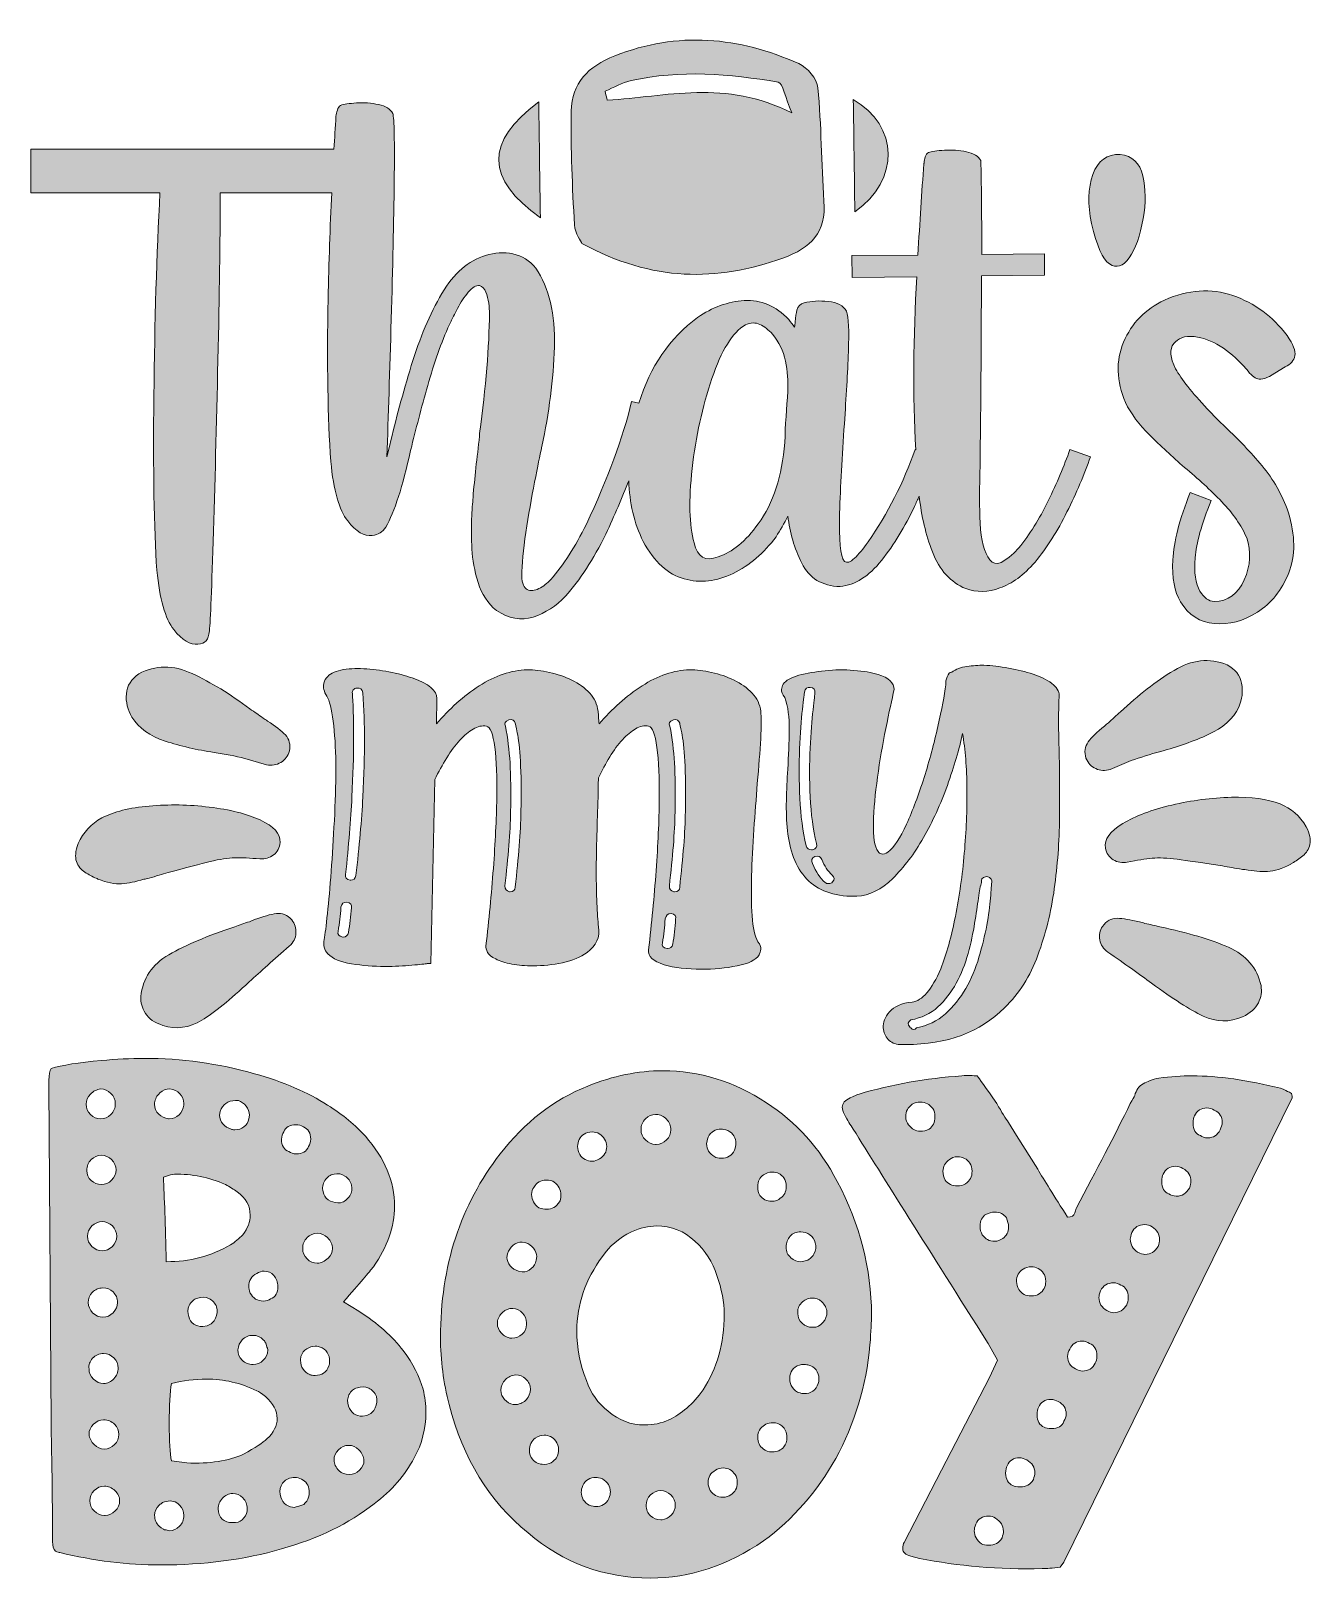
# Model space of a CAD drawing. Header units: inches. Extents: x 73 to 427, y -463 to -35.
import ezdxf

# ---------------------------------------------------------------- set-up
doc = ezdxf.new("R2010")
doc.units = ezdxf.units.IN
doc.header["$MEASUREMENT"] = 0
doc.layers.add('Layer 1', color=7, linetype='Continuous')

# ---------------------------------------------------------------- blocks, each defined once
blk = doc.blocks.new('block 4')
at = {"layer": 'Layer 1', "true_color": 0x024d84}
h = blk.add_hatch(color=156, dxfattribs=at)
h.dxf.hatch_style = 2
edge = h.paths.add_edge_path()
edge.add_spline(control_points=[(182.26, -417.13), (182.26, -421.57), (181.18, -425.74), (179.03, -429.65), (176.48, -434.49), (172.78, -438.73), (167.93, -442.36), (160.93, -447.88), (152.39, -452.05), (142.3, -454.88), (132.07, -457.84), (120.9, -459.32), (108.79, -459.32), (99.64, -459.32), (90.36, -458.17), (80.94, -455.89), (80.67, -455.89), (80.26, -455.75), (79.73, -455.48), (79.19, -454.94), (78.92, -454.07), (78.92, -452.86), (78.92, -445.73), (78.79, -434.76), (78.52, -419.96), (78.52, -419.96), (77.91, -326.71), (77.91, -326.71), (77.91, -326.71), (77.91, -325.09), (77.91, -325.09), (77.91, -323.61), (78.11, -322.54), (78.52, -321.86), (81.48, -320.92), (86.12, -320.18), (92.44, -319.64), (96.48, -319.24), (100.45, -319.04), (104.35, -319.04), (114.58, -319.04), (124.74, -320.45), (134.83, -323.28), (142.9, -325.57), (149.63, -328.46), (155.01, -331.96), (159.32, -334.65), (162.82, -337.54), (165.51, -340.63), (170.89, -346.69), (173.58, -353.15), (173.58, -360.01), (173.58, -365.66), (171.63, -371.25), (167.73, -376.76), (166.65, -378.11), (163.9, -381.34), (159.45, -386.45), (159.45, -386.45), (163.69, -389.08), (163.69, -389.08), (168.94, -392.44), (173.04, -396.07), (176.01, -399.98), (178.7, -403.61), (180.51, -407.18), (181.46, -410.67), (181.99, -412.69), (182.26, -414.85), (182.26, -417.13)], knot_values=[0, 0, 0, 0, 1, 1, 1, 2, 2, 2, 3, 3, 3, 4, 4, 4, 5, 5, 5, 6, 6, 6, 7, 7, 7, 8, 8, 8, 9, 9, 9, 10, 10, 10, 11, 11, 11, 12, 12, 12, 13, 13, 13, 14, 14, 14, 15, 15, 15, 16, 16, 16, 17, 17, 17, 18, 18, 18, 19, 19, 19, 20, 20, 20, 21, 21, 21, 22, 22, 22, 23, 23, 23, 23], degree=3, periodic=1)
edge = h.paths.add_edge_path()
edge.add_spline(control_points=[(88.21, -331.75), (88.21, -332.83), (88.61, -333.77), (89.42, -334.58), (90.22, -335.39), (91.16, -335.79), (92.24, -335.79), (93.32, -335.79), (94.26, -335.39), (95.07, -334.58), (95.88, -333.77), (96.28, -332.76), (96.28, -331.55), (96.28, -330.48), (95.88, -329.53), (95.07, -328.73), (94.26, -327.92), (93.32, -327.52), (92.24, -327.52), (91.16, -327.65), (90.22, -328.12), (89.42, -328.93), (88.61, -329.73), (88.21, -330.68), (88.21, -331.75)], knot_values=[0, 0, 0, 0, 1, 1, 1, 2, 2, 2, 3, 3, 3, 4, 4, 4, 5, 5, 5, 6, 6, 6, 7, 7, 7, 8, 8, 8, 8], degree=3, periodic=1)
edge = h.paths.add_edge_path()
edge.add_spline(control_points=[(88.41, -350.12), (88.41, -351.2), (88.81, -352.11), (89.62, -352.85), (90.43, -353.59), (91.37, -353.96), (92.44, -353.96), (93.52, -353.96), (94.46, -353.55), (95.27, -352.75), (96.08, -351.94), (96.48, -351), (96.48, -349.92), (96.48, -348.84), (96.08, -347.9), (95.27, -347.09), (94.46, -346.29), (93.52, -345.88), (92.44, -345.88), (91.37, -345.88), (90.43, -346.29), (89.62, -347.09), (88.81, -347.9), (88.41, -348.91), (88.41, -350.12)], knot_values=[0, 0, 0, 0, 1, 1, 1, 2, 2, 2, 3, 3, 3, 4, 4, 4, 5, 5, 5, 6, 6, 6, 7, 7, 7, 8, 8, 8, 8], degree=3, periodic=1)
edge = h.paths.add_edge_path()
edge.add_spline(control_points=[(88.61, -368.29), (88.61, -369.36), (89.01, -370.31), (89.82, -371.11), (90.63, -371.92), (91.57, -372.32), (92.65, -372.32), (93.72, -372.32), (94.66, -371.92), (95.47, -371.11), (96.28, -370.31), (96.68, -369.36), (96.68, -368.29), (96.68, -367.21), (96.28, -366.27), (95.47, -365.46), (94.66, -364.65), (93.72, -364.25), (92.65, -364.25), (91.57, -364.25), (90.63, -364.65), (89.82, -365.46), (89.01, -366.27), (88.61, -367.21), (88.61, -368.29)], knot_values=[0, 0, 0, 0, 1, 1, 1, 2, 2, 2, 3, 3, 3, 4, 4, 4, 5, 5, 5, 6, 6, 6, 7, 7, 7, 8, 8, 8, 8], degree=3, periodic=1)
edge = h.paths.add_edge_path()
edge.add_spline(control_points=[(88.81, -386.65), (88.81, -387.73), (89.22, -388.67), (90.02, -389.48), (90.83, -390.29), (91.77, -390.69), (92.85, -390.69), (93.92, -390.69), (94.87, -390.29), (95.67, -389.48), (96.48, -388.67), (96.88, -387.73), (96.88, -386.65), (96.88, -385.44), (96.48, -384.47), (95.67, -383.73), (94.87, -382.99), (93.92, -382.62), (92.85, -382.62), (91.64, -382.62), (90.66, -383.02), (89.92, -383.83), (89.18, -384.64), (88.81, -385.58), (88.81, -386.65)], knot_values=[0, 0, 0, 0, 1, 1, 1, 2, 2, 2, 3, 3, 3, 4, 4, 4, 5, 5, 5, 6, 6, 6, 7, 7, 7, 8, 8, 8, 8], degree=3, periodic=1)
edge = h.paths.add_edge_path()
edge.add_spline(control_points=[(89.01, -405.02), (89.01, -406.1), (89.42, -407.04), (90.22, -407.85), (91.03, -408.65), (91.97, -409.06), (93.05, -409.06), (94.12, -409.06), (95.07, -408.62), (95.88, -407.75), (96.68, -406.87), (97.09, -405.9), (97.09, -404.82), (97.09, -403.74), (96.68, -402.8), (95.88, -401.99), (95.07, -401.19), (94.12, -400.78), (93.05, -400.78), (91.84, -400.78), (90.83, -401.22), (90.02, -402.09), (89.22, -402.97), (88.88, -403.95), (89.01, -405.02)], knot_values=[0, 0, 0, 0, 1, 1, 1, 2, 2, 2, 3, 3, 3, 4, 4, 4, 5, 5, 5, 6, 6, 6, 7, 7, 7, 8, 8, 8, 8], degree=3, periodic=1)
edge = h.paths.add_edge_path()
edge.add_spline(control_points=[(89.01, -423.19), (89.15, -424.27), (89.62, -425.21), (90.43, -426.01), (91.23, -426.82), (92.17, -427.22), (93.25, -427.22), (94.33, -427.22), (95.27, -426.82), (96.08, -426.01), (96.88, -425.21), (97.29, -424.27), (97.29, -423.19), (97.29, -422.11), (96.88, -421.17), (96.08, -420.36), (95.27, -419.55), (94.26, -419.15), (93.05, -419.15), (91.97, -419.15), (91.03, -419.55), (90.22, -420.36), (89.42, -421.17), (89.01, -422.11), (89.01, -423.19)], knot_values=[0, 0, 0, 0, 1, 1, 1, 2, 2, 2, 3, 3, 3, 4, 4, 4, 5, 5, 5, 6, 6, 6, 7, 7, 7, 8, 8, 8, 8], degree=3, periodic=1)
edge = h.paths.add_edge_path()
edge.add_spline(control_points=[(97.49, -441.55), (97.49, -440.48), (97.05, -439.54), (96.18, -438.73), (95.3, -437.92), (94.33, -437.52), (93.25, -437.52), (92.17, -437.52), (91.23, -437.92), (90.43, -438.73), (89.62, -439.54), (89.22, -440.48), (89.22, -441.55), (89.22, -442.63), (89.62, -443.57), (90.43, -444.38), (91.23, -445.19), (92.17, -445.59), (93.25, -445.59), (93.25, -445.59), (93.45, -445.59), (93.45, -445.59), (94.53, -445.59), (95.47, -445.19), (96.28, -444.38), (97.09, -443.57), (97.49, -442.63), (97.49, -441.55)], knot_values=[0, 0, 0, 0, 1, 1, 1, 2, 2, 2, 3, 3, 3, 4, 4, 4, 5, 5, 5, 6, 6, 6, 7, 7, 7, 8, 8, 8, 9, 9, 9, 9], degree=3, periodic=1)
edge = h.paths.add_edge_path()
edge.add_spline(control_points=[(107.18, -331.35), (107.18, -331.35), (107.18, -331.75), (107.18, -331.75), (107.18, -332.83), (107.55, -333.74), (108.29, -334.48), (109.03, -335.22), (109.94, -335.66), (111.01, -335.79), (111.01, -335.79), (111.22, -335.79), (111.22, -335.79), (112.29, -335.79), (113.2, -335.42), (113.94, -334.68), (114.68, -333.94), (115.12, -333.03), (115.25, -331.96), (115.25, -331.96), (115.25, -331.55), (115.25, -331.55), (115.25, -330.48), (114.88, -329.57), (114.14, -328.83), (113.4, -328.09), (112.49, -327.65), (111.42, -327.52), (110.34, -327.52), (109.4, -327.89), (108.59, -328.63), (107.78, -329.37), (107.31, -330.27), (107.18, -331.35)], knot_values=[0, 0, 0, 0, 1, 1, 1, 2, 2, 2, 3, 3, 3, 4, 4, 4, 5, 5, 5, 6, 6, 6, 7, 7, 7, 8, 8, 8, 9, 9, 9, 10, 10, 10, 11, 11, 11, 11], degree=3, periodic=1)
edge = h.paths.add_edge_path()
edge.add_spline(control_points=[(115.25, -445.59), (115.25, -444.52), (114.85, -443.57), (114.04, -442.77), (113.1, -441.69), (111.89, -441.35), (110.41, -441.76), (110, -441.76), (109.73, -441.83), (109.6, -441.96), (109.46, -441.96), (109.26, -442.09), (108.99, -442.36), (108.86, -442.36), (108.66, -442.5), (108.39, -442.77), (107.58, -443.57), (107.18, -444.52), (107.18, -445.59), (107.18, -446.8), (107.58, -447.81), (108.39, -448.62), (108.39, -448.62), (108.99, -449.02), (108.99, -449.02), (108.99, -449.02), (109.6, -449.43), (109.6, -449.43), (109.73, -449.56), (110, -449.63), (110.41, -449.63), (110.41, -449.63), (111.22, -449.83), (111.22, -449.83), (112.29, -449.83), (113.23, -449.43), (114.04, -448.62), (114.85, -447.81), (115.25, -446.8), (115.25, -445.59)], knot_values=[0, 0, 0, 0, 1, 1, 1, 2, 2, 2, 3, 3, 3, 4, 4, 4, 5, 5, 5, 6, 6, 6, 7, 7, 7, 8, 8, 8, 9, 9, 9, 10, 10, 10, 11, 11, 11, 12, 12, 12, 13, 13, 13, 13], degree=3, periodic=1)
edge = h.paths.add_edge_path()
edge.add_spline(control_points=[(131.6, -367.88), (132.94, -366.14), (133.62, -364.32), (133.62, -362.43), (133.62, -359.88), (132.41, -357.72), (129.99, -355.97), (129.04, -355.3), (127.97, -354.63), (126.76, -353.96), (122.18, -351.94), (117.47, -351), (112.63, -351.13), (112.22, -351.13), (111.22, -351.4), (109.6, -351.94), (109.87, -357.32), (110.14, -365.13), (110.41, -375.35), (116.87, -375.35), (122.79, -373.81), (128.17, -370.71), (129.38, -369.9), (130.52, -368.96), (131.6, -367.88)], knot_values=[0, 0, 0, 0, 1, 1, 1, 2, 2, 2, 3, 3, 3, 4, 4, 4, 5, 5, 5, 6, 6, 6, 7, 7, 7, 8, 8, 8, 8], degree=3, periodic=1)
edge = h.paths.add_edge_path()
edge.add_spline(control_points=[(141.09, -418.75), (141.09, -416.6), (140.01, -414.58), (137.86, -412.69), (136.78, -411.88), (135.97, -411.35), (135.44, -411.08), (131, -408.93), (126.35, -407.85), (121.51, -407.85), (118.28, -407.85), (115.05, -408.25), (111.82, -409.06), (111.42, -411.48), (111.22, -415.18), (111.22, -420.16), (111.22, -425), (111.42, -428.43), (111.82, -430.45), (111.82, -430.45), (116.06, -431.06), (116.06, -431.06), (122.38, -431.33), (127.63, -430.52), (131.8, -428.64), (135.03, -426.89), (137.18, -425.48), (138.26, -424.4), (140.14, -422.65), (141.09, -420.76), (141.09, -418.75)], knot_values=[0, 0, 0, 0, 1, 1, 1, 2, 2, 2, 3, 3, 3, 4, 4, 4, 5, 5, 5, 6, 6, 6, 7, 7, 7, 8, 8, 8, 9, 9, 9, 10, 10, 10, 10], degree=3, periodic=1)
edge = h.paths.add_edge_path()
edge.add_spline(control_points=[(124.33, -387.87), (123.93, -386.79), (123.23, -386.02), (122.22, -385.54), (121.21, -385.07), (120.16, -385.04), (119.09, -385.44), (118.01, -385.71), (117.24, -386.39), (116.77, -387.46), (116.29, -388.54), (116.26, -389.55), (116.66, -390.49), (116.8, -391.43), (117.24, -392.14), (117.98, -392.61), (118.72, -393.08), (119.56, -393.31), (120.5, -393.31), (120.5, -393.31), (121.71, -393.11), (121.71, -393.11), (122.79, -392.71), (123.56, -392), (124.03, -390.99), (124.5, -389.98), (124.6, -388.94), (124.33, -387.87)], knot_values=[0, 0, 0, 0, 1, 1, 1, 2, 2, 2, 3, 3, 3, 4, 4, 4, 5, 5, 5, 6, 6, 6, 7, 7, 7, 8, 8, 8, 9, 9, 9, 9], degree=3, periodic=1)
edge = h.paths.add_edge_path()
edge.add_spline(control_points=[(132.81, -443.77), (132.81, -442.56), (132.41, -441.55), (131.6, -440.75), (130.79, -439.94), (129.85, -439.54), (128.78, -439.54), (127.7, -439.54), (126.76, -439.97), (125.95, -440.85), (125.14, -441.72), (124.74, -442.7), (124.74, -443.77), (124.74, -444.99), (125.11, -445.93), (125.85, -446.6), (126.59, -447.28), (127.56, -447.61), (128.78, -447.61), (128.78, -447.61), (129.58, -447.61), (129.58, -447.61), (130.52, -447.48), (131.3, -447.04), (131.9, -446.3), (132.51, -445.56), (132.81, -444.72), (132.81, -443.77)], knot_values=[0, 0, 0, 0, 1, 1, 1, 2, 2, 2, 3, 3, 3, 4, 4, 4, 5, 5, 5, 6, 6, 6, 7, 7, 7, 8, 8, 8, 9, 9, 9, 9], degree=3, periodic=1)
edge = h.paths.add_edge_path()
edge.add_spline(control_points=[(128.37, -338.62), (128.5, -338.75), (128.84, -338.82), (129.38, -338.82), (130.32, -338.82), (131.16, -338.55), (131.9, -338.01), (132.64, -337.47), (133.08, -336.73), (133.22, -335.79), (133.22, -335.79), (133.42, -334.78), (133.42, -334.78), (133.42, -333.84), (133.11, -333), (132.51, -332.26), (131.9, -331.52), (131.2, -331.02), (130.39, -330.74), (130.39, -330.74), (129.58, -330.74), (129.58, -330.74), (127.43, -330.74), (126.02, -331.75), (125.34, -333.77), (125.34, -333.77), (125.14, -334.78), (125.14, -334.78), (125.14, -335.72), (125.44, -336.53), (126.05, -337.2), (126.66, -337.88), (127.43, -338.35), (128.37, -338.62)], knot_values=[0, 0, 0, 0, 1, 1, 1, 2, 2, 2, 3, 3, 3, 4, 4, 4, 5, 5, 5, 6, 6, 6, 7, 7, 7, 8, 8, 8, 9, 9, 9, 10, 10, 10, 11, 11, 11, 11], degree=3, periodic=1)
edge = h.paths.add_edge_path()
edge.add_spline(control_points=[(131.4, -396.95), (131.4, -396.95), (131, -397.55), (131, -397.55), (131, -397.55), (130.59, -398.16), (130.59, -398.16), (130.59, -398.16), (130.39, -398.97), (130.39, -398.97), (130.39, -398.97), (130.19, -399.77), (130.19, -399.77), (130.19, -400.85), (130.59, -401.79), (131.4, -402.6), (132.21, -403.41), (133.22, -403.81), (134.43, -403.81), (135.5, -403.81), (136.45, -403.41), (137.25, -402.6), (138.06, -401.93), (138.46, -400.98), (138.46, -399.77), (138.46, -399.37), (138.39, -399.1), (138.26, -398.97), (138.26, -398.97), (138.06, -398.16), (138.06, -398.16), (138.06, -398.03), (137.92, -397.82), (137.66, -397.55), (137.66, -397.42), (137.52, -397.22), (137.25, -396.95), (136.45, -396.14), (135.5, -395.74), (134.43, -395.74), (133.22, -395.74), (132.21, -396.14), (131.4, -396.95)], knot_values=[0, 0, 0, 0, 1, 1, 1, 2, 2, 2, 3, 3, 3, 4, 4, 4, 5, 5, 5, 6, 6, 6, 7, 7, 7, 8, 8, 8, 9, 9, 9, 10, 10, 10, 11, 11, 11, 12, 12, 12, 13, 13, 13, 14, 14, 14, 14], degree=3, periodic=1)
edge = h.paths.add_edge_path()
edge.add_spline(control_points=[(141.29, -382.21), (141.29, -381), (140.92, -379.99), (140.18, -379.19), (139.44, -378.38), (138.53, -377.97), (137.45, -377.97), (136.78, -377.97), (136.11, -378.18), (135.44, -378.58), (133.95, -379.39), (133.22, -380.6), (133.22, -382.21), (133.22, -382.62), (133.35, -383.22), (133.62, -384.03), (134.43, -385.51), (135.64, -386.25), (137.25, -386.25), (138.06, -386.25), (138.73, -386.05), (139.27, -385.64), (140.61, -385.11), (141.29, -383.96), (141.29, -382.21)], knot_values=[0, 0, 0, 0, 1, 1, 1, 2, 2, 2, 3, 3, 3, 4, 4, 4, 5, 5, 5, 6, 6, 6, 7, 7, 7, 8, 8, 8, 8], degree=3, periodic=1)
edge = h.paths.add_edge_path()
edge.add_spline(control_points=[(149.97, -439.33), (149.97, -437.72), (149.39, -436.54), (148.25, -435.8), (147.11, -435.06), (145.86, -434.89), (144.52, -435.3), (143.44, -435.7), (142.67, -436.41), (142.2, -437.42), (141.72, -438.43), (141.69, -439.47), (142.1, -440.55), (142.37, -441.49), (142.87, -442.19), (143.61, -442.66), (144.35, -443.14), (145.12, -443.37), (145.93, -443.37), (146.06, -443.37), (146.54, -443.24), (147.34, -442.97), (148.15, -442.83), (148.79, -442.4), (149.26, -441.66), (149.73, -440.92), (149.97, -440.14), (149.97, -439.33)], knot_values=[0, 0, 0, 0, 1, 1, 1, 2, 2, 2, 3, 3, 3, 4, 4, 4, 5, 5, 5, 6, 6, 6, 7, 7, 7, 8, 8, 8, 9, 9, 9, 9], degree=3, periodic=1)
edge = h.paths.add_edge_path()
edge.add_spline(control_points=[(142.3, -341.44), (142.3, -343.19), (142.97, -344.34), (144.32, -344.87), (144.85, -345.28), (145.53, -345.48), (146.34, -345.48), (148.08, -345.48), (149.23, -344.81), (149.77, -343.46), (150.17, -342.79), (150.37, -342.12), (150.37, -341.44), (150.37, -339.69), (149.7, -338.55), (148.35, -338.01), (147.68, -337.61), (147.01, -337.4), (146.34, -337.4), (144.58, -337.4), (143.44, -338.08), (142.9, -339.42), (142.5, -339.96), (142.3, -340.63), (142.3, -341.44)], knot_values=[0, 0, 0, 0, 1, 1, 1, 2, 2, 2, 3, 3, 3, 4, 4, 4, 5, 5, 5, 6, 6, 6, 7, 7, 7, 8, 8, 8, 8], degree=3, periodic=1)
edge = h.paths.add_edge_path()
edge.add_spline(control_points=[(155.62, -402.8), (155.62, -401.99), (155.38, -401.22), (154.91, -400.48), (154.44, -399.74), (153.8, -399.24), (153, -398.97), (152.73, -398.83), (152.25, -398.76), (151.58, -398.76), (150.78, -398.76), (150, -399), (149.26, -399.47), (148.52, -399.94), (148.02, -400.58), (147.75, -401.39), (147.61, -401.66), (147.55, -402.06), (147.55, -402.6), (147.55, -404.62), (148.49, -405.96), (150.37, -406.64), (150.37, -406.64), (150.17, -406.64), (150.17, -406.64), (150.57, -406.77), (151.04, -406.84), (151.58, -406.84), (153.47, -406.84), (154.74, -405.96), (155.42, -404.21), (155.55, -403.95), (155.62, -403.48), (155.62, -402.8)], knot_values=[0, 0, 0, 0, 1, 1, 1, 2, 2, 2, 3, 3, 3, 4, 4, 4, 5, 5, 5, 6, 6, 6, 7, 7, 7, 8, 8, 8, 9, 9, 9, 10, 10, 10, 11, 11, 11, 11], degree=3, periodic=1)
edge = h.paths.add_edge_path()
edge.add_spline(control_points=[(156.43, -371.72), (156.43, -370.64), (155.95, -369.63), (155.01, -368.69), (154.21, -367.88), (153.26, -367.48), (152.19, -367.48), (151.11, -367.48), (150.17, -367.88), (149.36, -368.69), (148.56, -369.5), (148.15, -370.51), (148.15, -371.72), (148.15, -372.8), (148.56, -373.74), (149.36, -374.54), (150.17, -375.35), (151.11, -375.75), (152.19, -375.75), (153.26, -375.75), (154.27, -375.28), (155.22, -374.34), (156.02, -373.53), (156.43, -372.66), (156.43, -371.72)], knot_values=[0, 0, 0, 0, 1, 1, 1, 2, 2, 2, 3, 3, 3, 4, 4, 4, 5, 5, 5, 6, 6, 6, 7, 7, 7, 8, 8, 8, 8], degree=3, periodic=1)
edge = h.paths.add_edge_path()
edge.add_spline(control_points=[(153.8, -355.97), (153.94, -356.92), (154.41, -357.66), (155.22, -358.19), (156.02, -358.73), (156.9, -359), (157.84, -359), (157.84, -359), (158.65, -359), (158.65, -359), (159.72, -358.73), (160.56, -358.09), (161.17, -357.08), (161.78, -356.07), (161.94, -355.1), (161.68, -354.16), (161.4, -353.08), (160.8, -352.24), (159.86, -351.63), (158.92, -351.03), (157.91, -350.86), (156.83, -351.13), (155.75, -351.27), (154.91, -351.84), (154.31, -352.85), (153.7, -353.86), (153.53, -354.9), (153.8, -355.97)], knot_values=[0, 0, 0, 0, 1, 1, 1, 2, 2, 2, 3, 3, 3, 4, 4, 4, 5, 5, 5, 6, 6, 6, 7, 7, 7, 8, 8, 8, 9, 9, 9, 9], degree=3, periodic=1)
edge = h.paths.add_edge_path()
edge.add_spline(control_points=[(165.11, -430.45), (165.11, -429.38), (164.63, -428.37), (163.69, -427.43), (162.89, -426.62), (161.94, -426.21), (160.87, -426.21), (159.79, -426.21), (158.85, -426.62), (158.04, -427.43), (157.24, -428.23), (156.83, -429.18), (156.83, -430.25), (156.83, -431.33), (157.3, -432.34), (158.24, -433.28), (158.92, -433.95), (159.86, -434.29), (161.07, -434.29), (162.14, -434.29), (163.09, -433.88), (163.9, -433.08), (164.7, -432.27), (165.11, -431.4), (165.11, -430.45)], knot_values=[0, 0, 0, 0, 1, 1, 1, 2, 2, 2, 3, 3, 3, 4, 4, 4, 5, 5, 5, 6, 6, 6, 7, 7, 7, 8, 8, 8, 8], degree=3, periodic=1)
edge = h.paths.add_edge_path()
edge.add_spline(control_points=[(168.54, -412.69), (168.13, -411.62), (167.43, -410.84), (166.42, -410.37), (165.41, -409.9), (164.37, -409.87), (163.29, -410.27), (162.21, -410.54), (161.44, -411.18), (160.97, -412.19), (160.5, -413.2), (160.46, -414.24), (160.87, -415.31), (161.54, -417.2), (162.82, -418.14), (164.7, -418.14), (164.7, -418.14), (165.91, -417.94), (165.91, -417.94), (166.99, -417.54), (167.76, -416.83), (168.23, -415.82), (168.71, -414.81), (168.81, -413.77), (168.54, -412.69)], knot_values=[0, 0, 0, 0, 1, 1, 1, 2, 2, 2, 3, 3, 3, 4, 4, 4, 5, 5, 5, 6, 6, 6, 7, 7, 7, 8, 8, 8, 8], degree=3, periodic=1)
h = blk.add_hatch(color=156, dxfattribs=at)
h.dxf.hatch_style = 2
edge = h.paths.add_edge_path()
edge.add_spline(control_points=[(305.59, -390.08), (305.59, -391.84), (305.45, -394.59), (305.18, -398.36), (304.11, -409.8), (300.95, -420.3), (295.7, -429.85), (290.58, -439), (283.92, -446.6), (275.72, -452.66), (265.76, -459.52), (255.33, -462.95), (244.43, -462.95), (231.65, -462.95), (220.34, -458.78), (210.52, -450.44), (199.75, -441.69), (192.49, -429.85), (188.72, -414.91), (187.11, -408.86), (186.3, -402.67), (186.3, -396.34), (186.3, -376.56), (191.82, -359.61), (202.85, -345.48), (209.58, -336.73), (217.65, -330.48), (227.07, -326.71), (234.07, -323.88), (241, -322.47), (247.86, -322.47), (257.96, -322.47), (267.51, -325.43), (276.52, -331.35), (284.73, -336.6), (291.26, -343.86), (296.1, -353.15), (302.43, -364.99), (305.59, -377.3), (305.59, -390.08)], knot_values=[0, 0, 0, 0, 1, 1, 1, 2, 2, 2, 3, 3, 3, 4, 4, 4, 5, 5, 5, 6, 6, 6, 7, 7, 7, 8, 8, 8, 9, 9, 9, 10, 10, 10, 11, 11, 11, 12, 12, 12, 13, 13, 13, 13], degree=3, periodic=1)
edge = h.paths.add_edge_path()
edge.add_spline(control_points=[(202.04, -392.1), (202.04, -392.1), (202.04, -392.51), (202.04, -392.51), (202.04, -393.45), (202.41, -394.32), (203.15, -395.13), (203.89, -395.94), (204.8, -396.41), (205.88, -396.54), (205.88, -396.54), (206.08, -396.54), (206.08, -396.54), (207.16, -396.54), (208.1, -396.17), (208.91, -395.43), (209.71, -394.7), (210.12, -393.79), (210.12, -392.71), (210.12, -392.71), (210.12, -392.31), (210.12, -392.31), (210.12, -391.23), (209.75, -390.32), (209.01, -389.58), (208.27, -388.84), (207.36, -388.4), (206.28, -388.27), (205.2, -388.27), (204.26, -388.64), (203.46, -389.38), (202.65, -390.12), (202.18, -391.03), (202.04, -392.1)], knot_values=[0, 0, 0, 0, 1, 1, 1, 2, 2, 2, 3, 3, 3, 4, 4, 4, 5, 5, 5, 6, 6, 6, 7, 7, 7, 8, 8, 8, 9, 9, 9, 10, 10, 10, 11, 11, 11, 11], degree=3, periodic=1)
edge = h.paths.add_edge_path()
edge.add_spline(control_points=[(211.13, -409.87), (210.86, -408.79), (210.25, -407.95), (209.31, -407.34), (208.37, -406.74), (207.36, -406.57), (206.28, -406.84), (205.2, -407.11), (204.37, -407.71), (203.76, -408.65), (203.15, -409.6), (202.92, -410.61), (203.05, -411.68), (203.32, -412.63), (203.83, -413.4), (204.57, -414), (205.31, -414.61), (206.15, -414.91), (207.09, -414.91), (207.49, -414.91), (207.83, -414.85), (208.1, -414.71), (209.17, -414.44), (209.98, -413.84), (210.52, -412.89), (211.06, -411.95), (211.26, -410.94), (211.13, -409.87)], knot_values=[0, 0, 0, 0, 1, 1, 1, 2, 2, 2, 3, 3, 3, 4, 4, 4, 5, 5, 5, 6, 6, 6, 7, 7, 7, 8, 8, 8, 9, 9, 9, 9], degree=3, periodic=1)
edge = h.paths.add_edge_path()
edge.add_spline(control_points=[(207.9, -377.97), (207.9, -377.97), (208.91, -378.18), (208.91, -378.18), (209.85, -378.18), (210.69, -377.87), (211.43, -377.27), (212.17, -376.66), (212.61, -375.89), (212.74, -374.95), (212.74, -374.95), (212.94, -373.94), (212.94, -373.94), (212.94, -373.13), (212.64, -372.36), (212.03, -371.62), (211.43, -370.88), (210.72, -370.37), (209.92, -370.1), (209.92, -370.1), (208.91, -369.9), (208.91, -369.9), (207.96, -369.9), (207.12, -370.2), (206.38, -370.81), (205.64, -371.42), (205.14, -372.19), (204.87, -373.13), (204.87, -373.13), (204.67, -374.14), (204.67, -374.14), (204.67, -374.95), (204.97, -375.72), (205.58, -376.46), (206.18, -377.2), (206.95, -377.71), (207.9, -377.97)], knot_values=[0, 0, 0, 0, 1, 1, 1, 2, 2, 2, 3, 3, 3, 4, 4, 4, 5, 5, 5, 6, 6, 6, 7, 7, 7, 8, 8, 8, 9, 9, 9, 10, 10, 10, 11, 11, 11, 12, 12, 12, 12], degree=3, periodic=1)
edge = h.paths.add_edge_path()
edge.add_spline(control_points=[(219, -427.43), (219, -426.49), (218.73, -425.68), (218.19, -425), (217.38, -423.93), (216.31, -423.39), (214.96, -423.39), (214.15, -423.39), (213.35, -423.66), (212.54, -424.2), (211.46, -425), (210.93, -426.15), (210.93, -427.63), (210.93, -428.57), (211.19, -429.38), (211.73, -430.05), (212.54, -430.99), (213.61, -431.46), (214.96, -431.46), (216.04, -431.46), (216.84, -431.19), (217.38, -430.66), (218.46, -429.85), (219, -428.77), (219, -427.43)], knot_values=[0, 0, 0, 0, 1, 1, 1, 2, 2, 2, 3, 3, 3, 4, 4, 4, 5, 5, 5, 6, 6, 6, 7, 7, 7, 8, 8, 8, 8], degree=3, periodic=1)
edge = h.paths.add_edge_path()
edge.add_spline(control_points=[(219.6, -356.98), (219.6, -355.37), (219, -354.16), (217.79, -353.35), (217.25, -352.95), (216.51, -352.75), (215.57, -352.75), (214.09, -352.75), (212.94, -353.42), (212.14, -354.76), (211.73, -355.3), (211.53, -355.97), (211.53, -356.78), (211.53, -358.26), (212.2, -359.47), (213.55, -360.41), (214.36, -360.69), (215.03, -360.82), (215.57, -360.82), (217.18, -360.82), (218.39, -360.15), (219.2, -358.8), (219.47, -358.4), (219.6, -357.79), (219.6, -356.98)], knot_values=[0, 0, 0, 0, 1, 1, 1, 2, 2, 2, 3, 3, 3, 4, 4, 4, 5, 5, 5, 6, 6, 6, 7, 7, 7, 8, 8, 8, 8], degree=3, periodic=1)
edge = h.paths.add_edge_path()
edge.add_spline(control_points=[(258.96, -410.87), (262.86, -404.95), (264.82, -397.96), (264.82, -389.88), (264.82, -386.52), (264.14, -382.95), (262.8, -379.19), (261.59, -375.42), (259.57, -372.26), (256.74, -369.7), (253.78, -366.87), (250.21, -365.46), (246.04, -365.46), (243.89, -365.46), (241.6, -366), (239.18, -367.08), (235.68, -368.83), (232.99, -371.11), (231.11, -373.94), (226.4, -380.26), (224.04, -387.13), (224.04, -394.53), (224.04, -399.24), (224.92, -403.81), (226.67, -408.25), (227.88, -411.75), (229.9, -414.58), (232.72, -416.73), (235.68, -419.29), (239.05, -420.56), (242.82, -420.56), (245.24, -420.56), (247.46, -420.09), (249.48, -419.15), (252.97, -417.54), (256.14, -414.78), (258.96, -410.87)], knot_values=[0, 0, 0, 0, 1, 1, 1, 2, 2, 2, 3, 3, 3, 4, 4, 4, 5, 5, 5, 6, 6, 6, 7, 7, 7, 8, 8, 8, 9, 9, 9, 10, 10, 10, 11, 11, 11, 12, 12, 12, 12], degree=3, periodic=1)
edge = h.paths.add_edge_path()
edge.add_spline(control_points=[(224.25, -343.46), (224.25, -344.13), (224.45, -344.87), (224.85, -345.68), (225.66, -346.89), (226.8, -347.5), (228.28, -347.5), (228.96, -347.5), (229.63, -347.29), (230.3, -346.89), (231.65, -346.08), (232.32, -344.94), (232.32, -343.46), (232.32, -342.65), (232.12, -341.98), (231.71, -341.44), (230.91, -340.1), (229.76, -339.42), (228.28, -339.42), (227.34, -339.42), (226.6, -339.63), (226.06, -340.03), (224.85, -340.84), (224.25, -341.98), (224.25, -343.46)], knot_values=[0, 0, 0, 0, 1, 1, 1, 2, 2, 2, 3, 3, 3, 4, 4, 4, 5, 5, 5, 6, 6, 6, 7, 7, 7, 8, 8, 8, 8], degree=3, periodic=1)
edge = h.paths.add_edge_path()
edge.add_spline(control_points=[(233.33, -439.13), (233.33, -437.52), (232.59, -436.31), (231.11, -435.5), (230.3, -435.23), (229.7, -435.1), (229.29, -435.1), (227.68, -435.1), (226.47, -435.84), (225.66, -437.32), (225.39, -438.12), (225.26, -438.73), (225.26, -439.13), (225.26, -440.75), (225.99, -441.96), (227.48, -442.77), (228.28, -443.04), (228.89, -443.17), (229.29, -443.17), (230.91, -443.17), (232.12, -442.43), (232.93, -440.95), (233.19, -440.14), (233.33, -439.54), (233.33, -439.13)], knot_values=[0, 0, 0, 0, 1, 1, 1, 2, 2, 2, 3, 3, 3, 4, 4, 4, 5, 5, 5, 6, 6, 6, 7, 7, 7, 8, 8, 8, 8], degree=3, periodic=1)
edge = h.paths.add_edge_path()
edge.add_spline(control_points=[(241.81, -338.82), (241.81, -339.9), (242.21, -340.84), (243.02, -341.64), (243.83, -342.45), (244.76, -342.85), (245.84, -342.85), (245.84, -342.85), (246.04, -342.85), (246.04, -342.85), (247.12, -342.85), (248.06, -342.45), (248.87, -341.64), (249.68, -340.84), (250.08, -339.9), (250.08, -338.82), (250.08, -337.74), (249.68, -336.77), (248.87, -335.89), (248.06, -335.02), (247.12, -334.58), (246.04, -334.58), (246.04, -334.58), (245.84, -334.58), (245.84, -334.58), (244.76, -334.58), (243.83, -334.98), (243.02, -335.79), (242.21, -336.6), (241.81, -337.61), (241.81, -338.82)], knot_values=[0, 0, 0, 0, 1, 1, 1, 2, 2, 2, 3, 3, 3, 4, 4, 4, 5, 5, 5, 6, 6, 6, 7, 7, 7, 8, 8, 8, 9, 9, 9, 10, 10, 10, 10], degree=3, periodic=1)
edge = h.paths.add_edge_path()
edge.add_spline(control_points=[(251.29, -442.77), (251.29, -441.69), (250.89, -440.75), (250.08, -439.94), (249.27, -439.13), (248.33, -438.73), (247.26, -438.73), (246.18, -438.73), (245.24, -439.13), (244.43, -439.94), (243.62, -440.75), (243.22, -441.69), (243.22, -442.77), (243.22, -443.98), (243.62, -444.95), (244.43, -445.69), (245.24, -446.43), (246.18, -446.8), (247.26, -446.8), (247.26, -446.8), (247.66, -446.8), (247.66, -446.8), (248.6, -446.67), (249.44, -446.23), (250.18, -445.49), (250.92, -444.75), (251.29, -443.84), (251.29, -442.77)], knot_values=[0, 0, 0, 0, 1, 1, 1, 2, 2, 2, 3, 3, 3, 4, 4, 4, 5, 5, 5, 6, 6, 6, 7, 7, 7, 8, 8, 8, 9, 9, 9, 9], degree=3, periodic=1)
edge = h.paths.add_edge_path()
edge.add_spline(control_points=[(259.97, -342.65), (259.97, -344.27), (260.71, -345.48), (262.19, -346.29), (262.6, -346.56), (263.2, -346.69), (264.01, -346.69), (265.76, -346.69), (266.97, -345.95), (267.64, -344.47), (267.91, -343.66), (268.05, -343.06), (268.05, -342.65), (268.05, -341.04), (267.31, -339.83), (265.83, -339.02), (265.02, -338.75), (264.41, -338.62), (264.01, -338.62), (262.39, -338.62), (261.18, -339.36), (260.38, -340.84), (260.11, -341.64), (259.97, -342.25), (259.97, -342.65)], knot_values=[0, 0, 0, 0, 1, 1, 1, 2, 2, 2, 3, 3, 3, 4, 4, 4, 5, 5, 5, 6, 6, 6, 7, 7, 7, 8, 8, 8, 8], degree=3, periodic=1)
edge = h.paths.add_edge_path()
edge.add_spline(control_points=[(268.45, -436.51), (268.45, -435.57), (268.25, -434.83), (267.84, -434.29), (267.04, -433.08), (265.96, -432.47), (264.61, -432.47), (263.81, -432.47), (263.07, -432.67), (262.39, -433.08), (261.05, -433.88), (260.38, -435.03), (260.38, -436.51), (260.38, -437.32), (260.58, -438.06), (260.98, -438.73), (261.79, -439.94), (262.93, -440.55), (264.41, -440.55), (265.35, -440.55), (266.09, -440.34), (266.63, -439.94), (267.84, -439.13), (268.45, -437.99), (268.45, -436.51)], knot_values=[0, 0, 0, 0, 1, 1, 1, 2, 2, 2, 3, 3, 3, 4, 4, 4, 5, 5, 5, 6, 6, 6, 7, 7, 7, 8, 8, 8, 8], degree=3, periodic=1)
edge = h.paths.add_edge_path()
edge.add_spline(control_points=[(274.1, -354.56), (274.1, -355.5), (274.3, -356.31), (274.71, -356.98), (275.51, -358.06), (276.59, -358.6), (277.94, -358.6), (279.01, -358.6), (279.82, -358.33), (280.36, -357.79), (281.43, -357.12), (281.97, -356.04), (281.97, -354.56), (281.97, -353.49), (281.77, -352.68), (281.37, -352.14), (280.56, -351.06), (279.48, -350.52), (278.14, -350.52), (277.2, -350.52), (276.39, -350.8), (275.72, -351.33), (274.64, -352.01), (274.1, -353.08), (274.1, -354.56)], knot_values=[0, 0, 0, 0, 1, 1, 1, 2, 2, 2, 3, 3, 3, 4, 4, 4, 5, 5, 5, 6, 6, 6, 7, 7, 7, 8, 8, 8, 8], degree=3, periodic=1)
edge = h.paths.add_edge_path()
edge.add_spline(control_points=[(282.18, -423.99), (282.18, -422.65), (281.7, -421.57), (280.76, -420.76), (280.09, -420.23), (279.28, -419.96), (278.34, -419.96), (276.86, -419.96), (275.72, -420.5), (274.91, -421.57), (274.37, -422.11), (274.1, -422.92), (274.1, -423.99), (274.1, -425.34), (274.64, -426.42), (275.72, -427.22), (276.25, -427.76), (277.06, -428.03), (278.14, -428.03), (279.48, -428.03), (280.56, -427.56), (281.37, -426.62), (281.9, -425.95), (282.18, -425.07), (282.18, -423.99)], knot_values=[0, 0, 0, 0, 1, 1, 1, 2, 2, 2, 3, 3, 3, 4, 4, 4, 5, 5, 5, 6, 6, 6, 7, 7, 7, 8, 8, 8, 8], degree=3, periodic=1)
edge = h.paths.add_edge_path()
edge.add_spline(control_points=[(281.97, -371.31), (281.97, -372.52), (282.41, -373.5), (283.28, -374.24), (284.16, -374.98), (285.07, -375.35), (286.01, -375.35), (286.01, -375.35), (287.22, -375.15), (287.22, -375.15), (288.3, -374.88), (289.1, -374.24), (289.64, -373.23), (290.18, -372.22), (290.31, -371.18), (290.05, -370.1), (289.78, -369.16), (289.27, -368.42), (288.53, -367.88), (287.79, -367.35), (286.95, -367.08), (286.01, -367.08), (284.8, -367.08), (283.82, -367.48), (283.08, -368.29), (282.34, -369.09), (281.97, -370.1), (281.97, -371.31)], knot_values=[0, 0, 0, 0, 1, 1, 1, 2, 2, 2, 3, 3, 3, 4, 4, 4, 5, 5, 5, 6, 6, 6, 7, 7, 7, 8, 8, 8, 9, 9, 9, 9], degree=3, periodic=1)
edge = h.paths.add_edge_path()
edge.add_spline(control_points=[(291.06, -407.65), (291.06, -406.84), (290.78, -406.07), (290.25, -405.32), (289.71, -404.59), (289.04, -404.15), (288.23, -404.01), (287.96, -403.88), (287.49, -403.81), (286.82, -403.81), (286.01, -403.81), (285.23, -404.05), (284.5, -404.52), (283.76, -404.99), (283.32, -405.63), (283.19, -406.43), (283.05, -406.71), (282.98, -407.18), (282.98, -407.85), (282.98, -408.65), (283.22, -409.43), (283.69, -410.17), (284.16, -410.91), (284.87, -411.41), (285.81, -411.68), (286.08, -411.82), (286.48, -411.88), (287.02, -411.88), (287.83, -411.88), (288.6, -411.65), (289.34, -411.18), (290.08, -410.71), (290.58, -410), (290.85, -409.06), (290.99, -408.79), (291.06, -408.32), (291.06, -407.65)], knot_values=[0, 0, 0, 0, 1, 1, 1, 2, 2, 2, 3, 3, 3, 4, 4, 4, 5, 5, 5, 6, 6, 6, 7, 7, 7, 8, 8, 8, 9, 9, 9, 10, 10, 10, 11, 11, 11, 12, 12, 12, 12], degree=3, periodic=1)
edge = h.paths.add_edge_path()
edge.add_spline(control_points=[(293.28, -389.28), (293.14, -388.2), (292.67, -387.26), (291.86, -386.45), (291.06, -385.64), (290.11, -385.31), (289.04, -385.44), (287.96, -385.44), (287.02, -385.88), (286.21, -386.75), (285.4, -387.63), (285.07, -388.61), (285.2, -389.68), (285.2, -390.76), (285.61, -391.67), (286.41, -392.41), (287.22, -393.15), (288.16, -393.52), (289.24, -393.52), (289.24, -393.52), (289.44, -393.52), (289.44, -393.52), (290.52, -393.52), (291.43, -393.08), (292.16, -392.2), (292.9, -391.33), (293.28, -390.36), (293.28, -389.28)], knot_values=[0, 0, 0, 0, 1, 1, 1, 2, 2, 2, 3, 3, 3, 4, 4, 4, 5, 5, 5, 6, 6, 6, 7, 7, 7, 8, 8, 8, 9, 9, 9, 9], degree=3, periodic=1)
h = blk.add_hatch(color=156, dxfattribs=at)
h.dxf.hatch_style = 2
edge = h.paths.add_edge_path()
edge.add_spline(control_points=[(422.05, -329.94), (422.05, -329.94), (358.87, -458.51), (358.87, -458.51), (358.87, -458.51), (357.86, -459.92), (357.86, -459.92), (355.71, -460.19), (354.03, -460.33), (352.82, -460.33), (340.84, -460.59), (329.54, -459.65), (318.91, -457.5), (318.91, -457.5), (316.49, -456.89), (316.49, -456.89), (315, -456.49), (314.27, -455.82), (314.27, -454.88), (314.27, -454.07), (314.4, -453.46), (314.67, -453.06), (314.67, -453.06), (316.08, -450.23), (316.08, -450.23), (316.08, -450.23), (324.96, -433.08), (324.96, -433.08), (324.96, -433.08), (338.28, -407.44), (338.28, -407.44), (338.28, -407.44), (340.51, -402.6), (340.51, -402.6), (340.51, -402.6), (337.88, -397.96), (337.88, -397.96), (321.19, -371.59), (308.75, -351.8), (300.54, -338.62), (300.14, -338.08), (299.73, -337.47), (299.33, -336.8), (298.93, -336.13), (298.52, -335.39), (298.12, -334.58), (297.72, -333.77), (297.51, -333.1), (297.51, -332.56), (297.51, -331.49), (298.25, -330.61), (299.73, -329.94), (300.81, -329.4), (301.62, -329.06), (302.16, -328.93), (311.17, -326.24), (320.66, -324.56), (330.61, -323.88), (331.42, -323.75), (332.2, -323.71), (332.94, -323.78), (333.67, -323.85), (334.32, -323.88), (334.85, -323.88), (335.39, -324.56), (337.21, -327.11), (340.3, -331.55), (341.65, -333.97), (342.73, -335.72), (343.53, -336.8), (343.53, -336.8), (345.75, -340.43), (345.75, -340.43), (345.75, -340.43), (351.61, -349.72), (351.61, -349.72), (353.35, -352.68), (356.11, -357.12), (359.88, -363.04), (360.96, -363.04), (361.63, -362.64), (361.9, -361.83), (362.17, -361.02), (362.3, -360.55), (362.3, -360.41), (367.96, -349.92), (372.93, -340.3), (377.24, -331.55), (377.91, -330.48), (378.32, -329.73), (378.45, -329.33), (378.85, -327.85), (379.63, -326.78), (380.77, -326.1), (381.91, -325.43), (383.36, -324.89), (385.11, -324.49), (388.34, -324.08), (391.43, -323.88), (394.4, -323.88), (401.53, -323.88), (409.67, -325.03), (418.82, -327.31), (419.22, -327.45), (420.23, -327.92), (421.85, -328.73), (421.85, -328.73), (422.05, -329.53), (422.05, -329.53), (422.05, -329.53), (422.05, -329.94), (422.05, -329.94)], knot_values=[0, 0, 0, 0, 1, 1, 1, 2, 2, 2, 3, 3, 3, 4, 4, 4, 5, 5, 5, 6, 6, 6, 7, 7, 7, 8, 8, 8, 9, 9, 9, 10, 10, 10, 11, 11, 11, 12, 12, 12, 13, 13, 13, 14, 14, 14, 15, 15, 15, 16, 16, 16, 17, 17, 17, 18, 18, 18, 19, 19, 19, 20, 20, 20, 21, 21, 21, 22, 22, 22, 23, 23, 23, 24, 24, 24, 25, 25, 25, 26, 26, 26, 27, 27, 27, 28, 28, 28, 29, 29, 29, 30, 30, 30, 31, 31, 31, 32, 32, 32, 33, 33, 33, 34, 34, 34, 35, 35, 35, 36, 36, 36, 37, 37, 37, 37], degree=3, periodic=1)
edge = h.paths.add_edge_path()
edge.add_spline(control_points=[(323.15, -335.18), (323.15, -334.24), (322.95, -333.5), (322.54, -332.96), (321.73, -331.75), (320.59, -331.15), (319.11, -331.15), (318.3, -331.15), (317.56, -331.35), (316.89, -331.75), (315.68, -332.56), (315.07, -333.71), (315.07, -335.18), (315.07, -336.13), (315.34, -336.87), (315.88, -337.4), (316.69, -338.62), (317.76, -339.22), (319.11, -339.22), (319.92, -339.22), (320.72, -339.02), (321.53, -338.62), (322.61, -337.94), (323.15, -336.8), (323.15, -335.18)], knot_values=[0, 0, 0, 0, 1, 1, 1, 2, 2, 2, 3, 3, 3, 4, 4, 4, 5, 5, 5, 6, 6, 6, 7, 7, 7, 8, 8, 8, 8], degree=3, periodic=1)
edge = h.paths.add_edge_path()
edge.add_spline(control_points=[(333.44, -350.32), (333.44, -349.38), (333.24, -348.64), (332.84, -348.1), (332.03, -346.89), (330.88, -346.29), (329.4, -346.29), (328.46, -346.29), (327.72, -346.56), (327.18, -347.09), (325.97, -347.9), (325.37, -348.98), (325.37, -350.32), (325.37, -351.13), (325.57, -351.94), (325.97, -352.75), (326.78, -353.82), (327.92, -354.36), (329.4, -354.36), (330.21, -354.36), (330.95, -354.16), (331.62, -353.75), (332.84, -352.95), (333.44, -351.8), (333.44, -350.32)], knot_values=[0, 0, 0, 0, 1, 1, 1, 2, 2, 2, 3, 3, 3, 4, 4, 4, 5, 5, 5, 6, 6, 6, 7, 7, 7, 8, 8, 8, 8], degree=3, periodic=1)
edge = h.paths.add_edge_path()
edge.add_spline(control_points=[(342.12, -450.03), (342.12, -448.42), (341.38, -447.21), (339.9, -446.4), (339.36, -445.99), (338.75, -445.79), (338.08, -445.79), (336.33, -445.79), (335.12, -446.53), (334.45, -448.01), (334.18, -448.82), (334.05, -449.43), (334.05, -449.83), (334.05, -451.31), (334.72, -452.52), (336.06, -453.46), (336.47, -453.73), (337.14, -453.87), (338.08, -453.87), (339.7, -453.87), (340.91, -453.2), (341.72, -451.85), (341.98, -451.04), (342.12, -450.44), (342.12, -450.03)], knot_values=[0, 0, 0, 0, 1, 1, 1, 2, 2, 2, 3, 3, 3, 4, 4, 4, 5, 5, 5, 6, 6, 6, 7, 7, 7, 8, 8, 8, 8], degree=3, periodic=1)
edge = h.paths.add_edge_path()
edge.add_spline(control_points=[(343.53, -365.66), (343.53, -364.85), (343.33, -364.05), (342.93, -363.24), (342.25, -362.16), (341.18, -361.63), (339.7, -361.63), (338.89, -361.63), (338.08, -361.83), (337.28, -362.23), (336.2, -362.91), (335.66, -363.98), (335.66, -365.46), (335.66, -366.4), (335.86, -367.21), (336.27, -367.88), (337.07, -369.09), (338.22, -369.7), (339.7, -369.7), (340.51, -369.7), (341.24, -369.43), (341.92, -368.89), (342.99, -368.22), (343.53, -367.15), (343.53, -365.66)], knot_values=[0, 0, 0, 0, 1, 1, 1, 2, 2, 2, 3, 3, 3, 4, 4, 4, 5, 5, 5, 6, 6, 6, 7, 7, 7, 8, 8, 8, 8], degree=3, periodic=1)
edge = h.paths.add_edge_path()
edge.add_spline(control_points=[(350.8, -433.88), (350.8, -432.27), (350.06, -431.06), (348.58, -430.25), (347.9, -429.85), (347.23, -429.65), (346.56, -429.65), (344.95, -429.65), (343.8, -430.39), (343.13, -431.87), (342.86, -432.27), (342.73, -432.94), (342.73, -433.88), (342.73, -435.63), (343.4, -436.78), (344.74, -437.32), (345.15, -437.59), (345.82, -437.72), (346.76, -437.72), (348.38, -437.72), (349.59, -437.05), (350.4, -435.7), (350.66, -434.89), (350.8, -434.29), (350.8, -433.88)], knot_values=[0, 0, 0, 0, 1, 1, 1, 2, 2, 2, 3, 3, 3, 4, 4, 4, 5, 5, 5, 6, 6, 6, 7, 7, 7, 8, 8, 8, 8], degree=3, periodic=1)
edge = h.paths.add_edge_path()
edge.add_spline(control_points=[(345.75, -380.8), (345.75, -381.61), (345.95, -382.35), (346.36, -383.02), (347.17, -384.23), (348.31, -384.84), (349.79, -384.84), (350.73, -384.84), (351.47, -384.64), (352.01, -384.23), (353.22, -383.42), (353.83, -382.28), (353.83, -380.8), (353.83, -379.86), (353.62, -379.12), (353.22, -378.58), (352.41, -377.37), (351.27, -376.76), (349.79, -376.76), (348.98, -376.76), (348.24, -376.97), (347.57, -377.37), (346.36, -378.18), (345.75, -379.32), (345.75, -380.8)], knot_values=[0, 0, 0, 0, 1, 1, 1, 2, 2, 2, 3, 3, 3, 4, 4, 4, 5, 5, 5, 6, 6, 6, 7, 7, 7, 8, 8, 8, 8], degree=3, periodic=1)
edge = h.paths.add_edge_path()
edge.add_spline(control_points=[(359.48, -417.54), (359.48, -415.92), (358.74, -414.78), (357.26, -414.1), (356.72, -413.7), (356.05, -413.5), (355.24, -413.5), (353.62, -413.5), (352.48, -414.24), (351.81, -415.72), (351.54, -416.12), (351.41, -416.8), (351.41, -417.74), (351.41, -419.49), (352.08, -420.63), (353.42, -421.17), (353.83, -421.44), (354.5, -421.57), (355.44, -421.57), (357.19, -421.57), (358.33, -420.9), (358.87, -419.55), (359.28, -418.88), (359.48, -418.21), (359.48, -417.54)], knot_values=[0, 0, 0, 0, 1, 1, 1, 2, 2, 2, 3, 3, 3, 4, 4, 4, 5, 5, 5, 6, 6, 6, 7, 7, 7, 8, 8, 8, 8], degree=3, periodic=1)
edge = h.paths.add_edge_path()
edge.add_spline(control_points=[(367.96, -401.39), (367.96, -399.64), (367.28, -398.5), (365.94, -397.96), (365.4, -397.55), (364.73, -397.35), (363.92, -397.35), (362.3, -397.35), (361.16, -398.09), (360.49, -399.57), (360.08, -400.11), (359.88, -400.78), (359.88, -401.59), (359.88, -403.2), (360.62, -404.35), (362.1, -405.02), (362.77, -405.43), (363.38, -405.63), (363.92, -405.63), (365.67, -405.63), (366.88, -404.89), (367.55, -403.41), (367.82, -403), (367.96, -402.33), (367.96, -401.39)], knot_values=[0, 0, 0, 0, 1, 1, 1, 2, 2, 2, 3, 3, 3, 4, 4, 4, 5, 5, 5, 6, 6, 6, 7, 7, 7, 8, 8, 8, 8], degree=3, periodic=1)
edge = h.paths.add_edge_path()
edge.add_spline(control_points=[(376.64, -385.24), (376.64, -383.49), (375.96, -382.35), (374.62, -381.81), (373.94, -381.41), (373.27, -381.2), (372.6, -381.2), (370.98, -381.2), (369.77, -381.95), (368.97, -383.42), (368.69, -384.23), (368.56, -384.84), (368.56, -385.24), (368.56, -386.86), (369.3, -388.07), (370.78, -388.87), (371.45, -389.28), (372.06, -389.48), (372.6, -389.48), (374.21, -389.48), (375.42, -388.74), (376.23, -387.26), (376.5, -386.86), (376.64, -386.18), (376.64, -385.24)], knot_values=[0, 0, 0, 0, 1, 1, 1, 2, 2, 2, 3, 3, 3, 4, 4, 4, 5, 5, 5, 6, 6, 6, 7, 7, 7, 8, 8, 8, 8], degree=3, periodic=1)
edge = h.paths.add_edge_path()
edge.add_spline(control_points=[(385.31, -369.3), (385.31, -367.82), (384.64, -366.61), (383.3, -365.66), (382.62, -365.26), (381.95, -365.06), (381.28, -365.06), (379.53, -365.06), (378.32, -365.8), (377.64, -367.28), (377.37, -368.08), (377.24, -368.69), (377.24, -369.09), (377.24, -370.58), (377.91, -371.79), (379.26, -372.73), (380.07, -373.13), (380.74, -373.33), (381.28, -373.33), (382.89, -373.33), (384.1, -372.59), (384.91, -371.11), (385.18, -370.31), (385.31, -369.7), (385.31, -369.3)], knot_values=[0, 0, 0, 0, 1, 1, 1, 2, 2, 2, 3, 3, 3, 4, 4, 4, 5, 5, 5, 6, 6, 6, 7, 7, 7, 8, 8, 8, 8], degree=3, periodic=1)
edge = h.paths.add_edge_path()
edge.add_spline(control_points=[(393.99, -353.15), (393.99, -351.53), (393.25, -350.32), (391.77, -349.52), (391.1, -349.11), (390.43, -348.91), (389.75, -348.91), (388.14, -348.91), (387, -349.65), (386.32, -351.13), (386.05, -351.53), (385.92, -352.21), (385.92, -353.15), (385.92, -354.9), (386.59, -356.04), (387.94, -356.58), (388.47, -356.98), (389.15, -357.19), (389.96, -357.19), (391.57, -357.19), (392.78, -356.45), (393.59, -354.96), (393.86, -354.16), (393.99, -353.55), (393.99, -353.15)], knot_values=[0, 0, 0, 0, 1, 1, 1, 2, 2, 2, 3, 3, 3, 4, 4, 4, 5, 5, 5, 6, 6, 6, 7, 7, 7, 8, 8, 8, 8], degree=3, periodic=1)
edge = h.paths.add_edge_path()
edge.add_spline(control_points=[(402.67, -336.8), (402.67, -335.18), (401.93, -334.04), (400.45, -333.37), (399.91, -332.96), (399.24, -332.76), (398.43, -332.76), (396.82, -332.76), (395.67, -333.5), (395, -334.98), (394.73, -335.39), (394.6, -336.06), (394.6, -337), (394.6, -338.75), (395.27, -339.9), (396.62, -340.43), (397.15, -340.84), (397.83, -341.04), (398.63, -341.04), (400.25, -341.04), (401.39, -340.3), (402.07, -338.82), (402.47, -338.15), (402.67, -337.47), (402.67, -336.8)], knot_values=[0, 0, 0, 0, 1, 1, 1, 2, 2, 2, 3, 3, 3, 4, 4, 4, 5, 5, 5, 6, 6, 6, 7, 7, 7, 8, 8, 8, 8], degree=3, periodic=1)
at = {"layer": 'Layer 1', "lineweight": 0}
for points, knots in [([(182.26, -417.13), (182.26, -421.57), (181.18, -425.74), (179.03, -429.65), (176.48, -434.49), (172.78, -438.73), (167.93, -442.36), (160.93, -447.88), (152.39, -452.05), (142.3, -454.88), (132.07, -457.84), (120.9, -459.32), (108.79, -459.32), (99.64, -459.32), (90.36, -458.17), (80.94, -455.89), (80.67, -455.89), (80.26, -455.75), (79.73, -455.48), (79.19, -454.94), (78.92, -454.07), (78.92, -452.86), (78.92, -445.73), (78.79, -434.76), (78.52, -419.96), (78.52, -419.96), (77.91, -326.71), (77.91, -326.71), (77.91, -326.71), (77.91, -325.09), (77.91, -325.09), (77.91, -323.61), (78.11, -322.54), (78.52, -321.86), (81.48, -320.92), (86.12, -320.18), (92.44, -319.64), (96.48, -319.24), (100.45, -319.04), (104.35, -319.04), (114.58, -319.04), (124.74, -320.45), (134.83, -323.28), (142.9, -325.57), (149.63, -328.46), (155.01, -331.96), (159.32, -334.65), (162.82, -337.54), (165.51, -340.63), (170.89, -346.69), (173.58, -353.15), (173.58, -360.01), (173.58, -365.66), (171.63, -371.25), (167.73, -376.76), (166.65, -378.11), (163.9, -381.34), (159.45, -386.45), (159.45, -386.45), (163.69, -389.08), (163.69, -389.08), (168.94, -392.44), (173.04, -396.07), (176.01, -399.98), (178.7, -403.61), (180.51, -407.18), (181.46, -410.67), (181.99, -412.69), (182.26, -414.85), (182.26, -417.13)], [0, 0, 0, 0, 1, 1, 1, 2, 2, 2, 3, 3, 3, 4, 4, 4, 5, 5, 5, 6, 6, 6, 7, 7, 7, 8, 8, 8, 9, 9, 9, 10, 10, 10, 11, 11, 11, 12, 12, 12, 13, 13, 13, 14, 14, 14, 15, 15, 15, 16, 16, 16, 17, 17, 17, 18, 18, 18, 19, 19, 19, 20, 20, 20, 21, 21, 21, 22, 22, 22, 23, 23, 23, 23]), ([(305.59, -390.08), (305.59, -391.84), (305.45, -394.59), (305.18, -398.36), (304.11, -409.8), (300.95, -420.3), (295.7, -429.85), (290.58, -439), (283.92, -446.6), (275.72, -452.66), (265.76, -459.52), (255.33, -462.95), (244.43, -462.95), (231.65, -462.95), (220.34, -458.78), (210.52, -450.44), (199.75, -441.69), (192.49, -429.85), (188.72, -414.91), (187.11, -408.86), (186.3, -402.67), (186.3, -396.34), (186.3, -376.56), (191.82, -359.61), (202.85, -345.48), (209.58, -336.73), (217.65, -330.48), (227.07, -326.71), (234.07, -323.88), (241, -322.47), (247.86, -322.47), (257.96, -322.47), (267.51, -325.43), (276.52, -331.35), (284.73, -336.6), (291.26, -343.86), (296.1, -353.15), (302.43, -364.99), (305.59, -377.3), (305.59, -390.08)], [0, 0, 0, 0, 1, 1, 1, 2, 2, 2, 3, 3, 3, 4, 4, 4, 5, 5, 5, 6, 6, 6, 7, 7, 7, 8, 8, 8, 9, 9, 9, 10, 10, 10, 11, 11, 11, 12, 12, 12, 13, 13, 13, 13]), ([(422.05, -329.94), (422.05, -329.94), (358.87, -458.51), (358.87, -458.51), (358.87, -458.51), (357.86, -459.92), (357.86, -459.92), (355.71, -460.19), (354.03, -460.33), (352.82, -460.33), (340.84, -460.59), (329.54, -459.65), (318.91, -457.5), (318.91, -457.5), (316.49, -456.89), (316.49, -456.89), (315, -456.49), (314.27, -455.82), (314.27, -454.88), (314.27, -454.07), (314.4, -453.46), (314.67, -453.06), (314.67, -453.06), (316.08, -450.23), (316.08, -450.23), (316.08, -450.23), (324.96, -433.08), (324.96, -433.08), (324.96, -433.08), (338.28, -407.44), (338.28, -407.44), (338.28, -407.44), (340.51, -402.6), (340.51, -402.6), (340.51, -402.6), (337.88, -397.96), (337.88, -397.96), (321.19, -371.59), (308.75, -351.8), (300.54, -338.62), (300.14, -338.08), (299.73, -337.47), (299.33, -336.8), (298.93, -336.13), (298.52, -335.39), (298.12, -334.58), (297.72, -333.77), (297.51, -333.1), (297.51, -332.56), (297.51, -331.49), (298.25, -330.61), (299.73, -329.94), (300.81, -329.4), (301.62, -329.06), (302.16, -328.93), (311.17, -326.24), (320.66, -324.56), (330.61, -323.88), (331.42, -323.75), (332.2, -323.71), (332.94, -323.78), (333.67, -323.85), (334.32, -323.88), (334.85, -323.88), (335.39, -324.56), (337.21, -327.11), (340.3, -331.55), (341.65, -333.97), (342.73, -335.72), (343.53, -336.8), (343.53, -336.8), (345.75, -340.43), (345.75, -340.43), (345.75, -340.43), (351.61, -349.72), (351.61, -349.72), (353.35, -352.68), (356.11, -357.12), (359.88, -363.04), (360.96, -363.04), (361.63, -362.64), (361.9, -361.83), (362.17, -361.02), (362.3, -360.55), (362.3, -360.41), (367.96, -349.92), (372.93, -340.3), (377.24, -331.55), (377.91, -330.48), (378.32, -329.73), (378.45, -329.33), (378.85, -327.85), (379.63, -326.78), (380.77, -326.1), (381.91, -325.43), (383.36, -324.89), (385.11, -324.49), (388.34, -324.08), (391.43, -323.88), (394.4, -323.88), (401.53, -323.88), (409.67, -325.03), (418.82, -327.31), (419.22, -327.45), (420.23, -327.92), (421.85, -328.73), (421.85, -328.73), (422.05, -329.53), (422.05, -329.53), (422.05, -329.53), (422.05, -329.94), (422.05, -329.94)], [0, 0, 0, 0, 1, 1, 1, 2, 2, 2, 3, 3, 3, 4, 4, 4, 5, 5, 5, 6, 6, 6, 7, 7, 7, 8, 8, 8, 9, 9, 9, 10, 10, 10, 11, 11, 11, 12, 12, 12, 13, 13, 13, 14, 14, 14, 15, 15, 15, 16, 16, 16, 17, 17, 17, 18, 18, 18, 19, 19, 19, 20, 20, 20, 21, 21, 21, 22, 22, 22, 23, 23, 23, 24, 24, 24, 25, 25, 25, 26, 26, 26, 27, 27, 27, 28, 28, 28, 29, 29, 29, 30, 30, 30, 31, 31, 31, 32, 32, 32, 33, 33, 33, 34, 34, 34, 35, 35, 35, 36, 36, 36, 37, 37, 37, 37]), ([(88.21, -331.75), (88.21, -332.83), (88.61, -333.77), (89.42, -334.58), (90.22, -335.39), (91.16, -335.79), (92.24, -335.79), (93.32, -335.79), (94.26, -335.39), (95.07, -334.58), (95.88, -333.77), (96.28, -332.76), (96.28, -331.55), (96.28, -330.48), (95.88, -329.53), (95.07, -328.73), (94.26, -327.92), (93.32, -327.52), (92.24, -327.52), (91.16, -327.65), (90.22, -328.12), (89.42, -328.93), (88.61, -329.73), (88.21, -330.68), (88.21, -331.75)], [0, 0, 0, 0, 1, 1, 1, 2, 2, 2, 3, 3, 3, 4, 4, 4, 5, 5, 5, 6, 6, 6, 7, 7, 7, 8, 8, 8, 8]), ([(107.18, -331.35), (107.18, -331.35), (107.18, -331.75), (107.18, -331.75), (107.18, -332.83), (107.55, -333.74), (108.29, -334.48), (109.03, -335.22), (109.94, -335.66), (111.01, -335.79), (111.01, -335.79), (111.22, -335.79), (111.22, -335.79), (112.29, -335.79), (113.2, -335.42), (113.94, -334.68), (114.68, -333.94), (115.12, -333.03), (115.25, -331.96), (115.25, -331.96), (115.25, -331.55), (115.25, -331.55), (115.25, -330.48), (114.88, -329.57), (114.14, -328.83), (113.4, -328.09), (112.49, -327.65), (111.42, -327.52), (110.34, -327.52), (109.4, -327.89), (108.59, -328.63), (107.78, -329.37), (107.31, -330.27), (107.18, -331.35)], [0, 0, 0, 0, 1, 1, 1, 2, 2, 2, 3, 3, 3, 4, 4, 4, 5, 5, 5, 6, 6, 6, 7, 7, 7, 8, 8, 8, 9, 9, 9, 10, 10, 10, 11, 11, 11, 11]), ([(128.37, -338.62), (128.5, -338.75), (128.84, -338.82), (129.38, -338.82), (130.32, -338.82), (131.16, -338.55), (131.9, -338.01), (132.64, -337.47), (133.08, -336.73), (133.22, -335.79), (133.22, -335.79), (133.42, -334.78), (133.42, -334.78), (133.42, -333.84), (133.11, -333), (132.51, -332.26), (131.9, -331.52), (131.2, -331.02), (130.39, -330.74), (130.39, -330.74), (129.58, -330.74), (129.58, -330.74), (127.43, -330.74), (126.02, -331.75), (125.34, -333.77), (125.34, -333.77), (125.14, -334.78), (125.14, -334.78), (125.14, -335.72), (125.44, -336.53), (126.05, -337.2), (126.66, -337.88), (127.43, -338.35), (128.37, -338.62)], [0, 0, 0, 0, 1, 1, 1, 2, 2, 2, 3, 3, 3, 4, 4, 4, 5, 5, 5, 6, 6, 6, 7, 7, 7, 8, 8, 8, 9, 9, 9, 10, 10, 10, 11, 11, 11, 11]), ([(323.15, -335.18), (323.15, -334.24), (322.95, -333.5), (322.54, -332.96), (321.73, -331.75), (320.59, -331.15), (319.11, -331.15), (318.3, -331.15), (317.56, -331.35), (316.89, -331.75), (315.68, -332.56), (315.07, -333.71), (315.07, -335.18), (315.07, -336.13), (315.34, -336.87), (315.88, -337.4), (316.69, -338.62), (317.76, -339.22), (319.11, -339.22), (319.92, -339.22), (320.72, -339.02), (321.53, -338.62), (322.61, -337.94), (323.15, -336.8), (323.15, -335.18)], [0, 0, 0, 0, 1, 1, 1, 2, 2, 2, 3, 3, 3, 4, 4, 4, 5, 5, 5, 6, 6, 6, 7, 7, 7, 8, 8, 8, 8]), ([(402.67, -336.8), (402.67, -335.18), (401.93, -334.04), (400.45, -333.37), (399.91, -332.96), (399.24, -332.76), (398.43, -332.76), (396.82, -332.76), (395.67, -333.5), (395, -334.98), (394.73, -335.39), (394.6, -336.06), (394.6, -337), (394.6, -338.75), (395.27, -339.9), (396.62, -340.43), (397.15, -340.84), (397.83, -341.04), (398.63, -341.04), (400.25, -341.04), (401.39, -340.3), (402.07, -338.82), (402.47, -338.15), (402.67, -337.47), (402.67, -336.8)], [0, 0, 0, 0, 1, 1, 1, 2, 2, 2, 3, 3, 3, 4, 4, 4, 5, 5, 5, 6, 6, 6, 7, 7, 7, 8, 8, 8, 8]), ([(142.3, -341.44), (142.3, -343.19), (142.97, -344.34), (144.32, -344.87), (144.85, -345.28), (145.53, -345.48), (146.34, -345.48), (148.08, -345.48), (149.23, -344.81), (149.77, -343.46), (150.17, -342.79), (150.37, -342.12), (150.37, -341.44), (150.37, -339.69), (149.7, -338.55), (148.35, -338.01), (147.68, -337.61), (147.01, -337.4), (146.34, -337.4), (144.58, -337.4), (143.44, -338.08), (142.9, -339.42), (142.5, -339.96), (142.3, -340.63), (142.3, -341.44)], [0, 0, 0, 0, 1, 1, 1, 2, 2, 2, 3, 3, 3, 4, 4, 4, 5, 5, 5, 6, 6, 6, 7, 7, 7, 8, 8, 8, 8]), ([(241.81, -338.82), (241.81, -339.9), (242.21, -340.84), (243.02, -341.64), (243.83, -342.45), (244.76, -342.85), (245.84, -342.85), (245.84, -342.85), (246.04, -342.85), (246.04, -342.85), (247.12, -342.85), (248.06, -342.45), (248.87, -341.64), (249.68, -340.84), (250.08, -339.9), (250.08, -338.82), (250.08, -337.74), (249.68, -336.77), (248.87, -335.89), (248.06, -335.02), (247.12, -334.58), (246.04, -334.58), (246.04, -334.58), (245.84, -334.58), (245.84, -334.58), (244.76, -334.58), (243.83, -334.98), (243.02, -335.79), (242.21, -336.6), (241.81, -337.61), (241.81, -338.82)], [0, 0, 0, 0, 1, 1, 1, 2, 2, 2, 3, 3, 3, 4, 4, 4, 5, 5, 5, 6, 6, 6, 7, 7, 7, 8, 8, 8, 9, 9, 9, 10, 10, 10, 10]), ([(224.25, -343.46), (224.25, -344.13), (224.45, -344.87), (224.85, -345.68), (225.66, -346.89), (226.8, -347.5), (228.28, -347.5), (228.96, -347.5), (229.63, -347.29), (230.3, -346.89), (231.65, -346.08), (232.32, -344.94), (232.32, -343.46), (232.32, -342.65), (232.12, -341.98), (231.71, -341.44), (230.91, -340.1), (229.76, -339.42), (228.28, -339.42), (227.34, -339.42), (226.6, -339.63), (226.06, -340.03), (224.85, -340.84), (224.25, -341.98), (224.25, -343.46)], [0, 0, 0, 0, 1, 1, 1, 2, 2, 2, 3, 3, 3, 4, 4, 4, 5, 5, 5, 6, 6, 6, 7, 7, 7, 8, 8, 8, 8]), ([(259.97, -342.65), (259.97, -344.27), (260.71, -345.48), (262.19, -346.29), (262.6, -346.56), (263.2, -346.69), (264.01, -346.69), (265.76, -346.69), (266.97, -345.95), (267.64, -344.47), (267.91, -343.66), (268.05, -343.06), (268.05, -342.65), (268.05, -341.04), (267.31, -339.83), (265.83, -339.02), (265.02, -338.75), (264.41, -338.62), (264.01, -338.62), (262.39, -338.62), (261.18, -339.36), (260.38, -340.84), (260.11, -341.64), (259.97, -342.25), (259.97, -342.65)], [0, 0, 0, 0, 1, 1, 1, 2, 2, 2, 3, 3, 3, 4, 4, 4, 5, 5, 5, 6, 6, 6, 7, 7, 7, 8, 8, 8, 8]), ([(88.41, -350.12), (88.41, -351.2), (88.81, -352.11), (89.62, -352.85), (90.43, -353.59), (91.37, -353.96), (92.44, -353.96), (93.52, -353.96), (94.46, -353.55), (95.27, -352.75), (96.08, -351.94), (96.48, -351), (96.48, -349.92), (96.48, -348.84), (96.08, -347.9), (95.27, -347.09), (94.46, -346.29), (93.52, -345.88), (92.44, -345.88), (91.37, -345.88), (90.43, -346.29), (89.62, -347.09), (88.81, -347.9), (88.41, -348.91), (88.41, -350.12)], [0, 0, 0, 0, 1, 1, 1, 2, 2, 2, 3, 3, 3, 4, 4, 4, 5, 5, 5, 6, 6, 6, 7, 7, 7, 8, 8, 8, 8]), ([(333.44, -350.32), (333.44, -349.38), (333.24, -348.64), (332.84, -348.1), (332.03, -346.89), (330.88, -346.29), (329.4, -346.29), (328.46, -346.29), (327.72, -346.56), (327.18, -347.09), (325.97, -347.9), (325.37, -348.98), (325.37, -350.32), (325.37, -351.13), (325.57, -351.94), (325.97, -352.75), (326.78, -353.82), (327.92, -354.36), (329.4, -354.36), (330.21, -354.36), (330.95, -354.16), (331.62, -353.75), (332.84, -352.95), (333.44, -351.8), (333.44, -350.32)], [0, 0, 0, 0, 1, 1, 1, 2, 2, 2, 3, 3, 3, 4, 4, 4, 5, 5, 5, 6, 6, 6, 7, 7, 7, 8, 8, 8, 8]), ([(131.6, -367.88), (132.94, -366.14), (133.62, -364.32), (133.62, -362.43), (133.62, -359.88), (132.41, -357.72), (129.99, -355.97), (129.04, -355.3), (127.97, -354.63), (126.76, -353.96), (122.18, -351.94), (117.47, -351), (112.63, -351.13), (112.22, -351.13), (111.22, -351.4), (109.6, -351.94), (109.87, -357.32), (110.14, -365.13), (110.41, -375.35), (116.87, -375.35), (122.79, -373.81), (128.17, -370.71), (129.38, -369.9), (130.52, -368.96), (131.6, -367.88)], [0, 0, 0, 0, 1, 1, 1, 2, 2, 2, 3, 3, 3, 4, 4, 4, 5, 5, 5, 6, 6, 6, 7, 7, 7, 8, 8, 8, 8]), ([(153.8, -355.97), (153.94, -356.92), (154.41, -357.66), (155.22, -358.19), (156.02, -358.73), (156.9, -359), (157.84, -359), (157.84, -359), (158.65, -359), (158.65, -359), (159.72, -358.73), (160.56, -358.09), (161.17, -357.08), (161.78, -356.07), (161.94, -355.1), (161.68, -354.16), (161.4, -353.08), (160.8, -352.24), (159.86, -351.63), (158.92, -351.03), (157.91, -350.86), (156.83, -351.13), (155.75, -351.27), (154.91, -351.84), (154.31, -352.85), (153.7, -353.86), (153.53, -354.9), (153.8, -355.97)], [0, 0, 0, 0, 1, 1, 1, 2, 2, 2, 3, 3, 3, 4, 4, 4, 5, 5, 5, 6, 6, 6, 7, 7, 7, 8, 8, 8, 9, 9, 9, 9]), ([(274.1, -354.56), (274.1, -355.5), (274.3, -356.31), (274.71, -356.98), (275.51, -358.06), (276.59, -358.6), (277.94, -358.6), (279.01, -358.6), (279.82, -358.33), (280.36, -357.79), (281.43, -357.12), (281.97, -356.04), (281.97, -354.56), (281.97, -353.49), (281.77, -352.68), (281.37, -352.14), (280.56, -351.06), (279.48, -350.52), (278.14, -350.52), (277.2, -350.52), (276.39, -350.8), (275.72, -351.33), (274.64, -352.01), (274.1, -353.08), (274.1, -354.56)], [0, 0, 0, 0, 1, 1, 1, 2, 2, 2, 3, 3, 3, 4, 4, 4, 5, 5, 5, 6, 6, 6, 7, 7, 7, 8, 8, 8, 8]), ([(393.99, -353.15), (393.99, -351.53), (393.25, -350.32), (391.77, -349.52), (391.1, -349.11), (390.43, -348.91), (389.75, -348.91), (388.14, -348.91), (387, -349.65), (386.32, -351.13), (386.05, -351.53), (385.92, -352.21), (385.92, -353.15), (385.92, -354.9), (386.59, -356.04), (387.94, -356.58), (388.47, -356.98), (389.15, -357.19), (389.96, -357.19), (391.57, -357.19), (392.78, -356.45), (393.59, -354.96), (393.86, -354.16), (393.99, -353.55), (393.99, -353.15)], [0, 0, 0, 0, 1, 1, 1, 2, 2, 2, 3, 3, 3, 4, 4, 4, 5, 5, 5, 6, 6, 6, 7, 7, 7, 8, 8, 8, 8]), ([(219.6, -356.98), (219.6, -355.37), (219, -354.16), (217.79, -353.35), (217.25, -352.95), (216.51, -352.75), (215.57, -352.75), (214.09, -352.75), (212.94, -353.42), (212.14, -354.76), (211.73, -355.3), (211.53, -355.97), (211.53, -356.78), (211.53, -358.26), (212.2, -359.47), (213.55, -360.41), (214.36, -360.69), (215.03, -360.82), (215.57, -360.82), (217.18, -360.82), (218.39, -360.15), (219.2, -358.8), (219.47, -358.4), (219.6, -357.79), (219.6, -356.98)], [0, 0, 0, 0, 1, 1, 1, 2, 2, 2, 3, 3, 3, 4, 4, 4, 5, 5, 5, 6, 6, 6, 7, 7, 7, 8, 8, 8, 8]), ([(343.53, -365.66), (343.53, -364.85), (343.33, -364.05), (342.93, -363.24), (342.25, -362.16), (341.18, -361.63), (339.7, -361.63), (338.89, -361.63), (338.08, -361.83), (337.28, -362.23), (336.2, -362.91), (335.66, -363.98), (335.66, -365.46), (335.66, -366.4), (335.86, -367.21), (336.27, -367.88), (337.07, -369.09), (338.22, -369.7), (339.7, -369.7), (340.51, -369.7), (341.24, -369.43), (341.92, -368.89), (342.99, -368.22), (343.53, -367.15), (343.53, -365.66)], [0, 0, 0, 0, 1, 1, 1, 2, 2, 2, 3, 3, 3, 4, 4, 4, 5, 5, 5, 6, 6, 6, 7, 7, 7, 8, 8, 8, 8]), ([(88.61, -368.29), (88.61, -369.36), (89.01, -370.31), (89.82, -371.11), (90.63, -371.92), (91.57, -372.32), (92.65, -372.32), (93.72, -372.32), (94.66, -371.92), (95.47, -371.11), (96.28, -370.31), (96.68, -369.36), (96.68, -368.29), (96.68, -367.21), (96.28, -366.27), (95.47, -365.46), (94.66, -364.65), (93.72, -364.25), (92.65, -364.25), (91.57, -364.25), (90.63, -364.65), (89.82, -365.46), (89.01, -366.27), (88.61, -367.21), (88.61, -368.29)], [0, 0, 0, 0, 1, 1, 1, 2, 2, 2, 3, 3, 3, 4, 4, 4, 5, 5, 5, 6, 6, 6, 7, 7, 7, 8, 8, 8, 8]), ([(156.43, -371.72), (156.43, -370.64), (155.95, -369.63), (155.01, -368.69), (154.21, -367.88), (153.26, -367.48), (152.19, -367.48), (151.11, -367.48), (150.17, -367.88), (149.36, -368.69), (148.56, -369.5), (148.15, -370.51), (148.15, -371.72), (148.15, -372.8), (148.56, -373.74), (149.36, -374.54), (150.17, -375.35), (151.11, -375.75), (152.19, -375.75), (153.26, -375.75), (154.27, -375.28), (155.22, -374.34), (156.02, -373.53), (156.43, -372.66), (156.43, -371.72)], [0, 0, 0, 0, 1, 1, 1, 2, 2, 2, 3, 3, 3, 4, 4, 4, 5, 5, 5, 6, 6, 6, 7, 7, 7, 8, 8, 8, 8]), ([(258.96, -410.87), (262.86, -404.95), (264.82, -397.96), (264.82, -389.88), (264.82, -386.52), (264.14, -382.95), (262.8, -379.19), (261.59, -375.42), (259.57, -372.26), (256.74, -369.7), (253.78, -366.87), (250.21, -365.46), (246.04, -365.46), (243.89, -365.46), (241.6, -366), (239.18, -367.08), (235.68, -368.83), (232.99, -371.11), (231.11, -373.94), (226.4, -380.26), (224.04, -387.13), (224.04, -394.53), (224.04, -399.24), (224.92, -403.81), (226.67, -408.25), (227.88, -411.75), (229.9, -414.58), (232.72, -416.73), (235.68, -419.29), (239.05, -420.56), (242.82, -420.56), (245.24, -420.56), (247.46, -420.09), (249.48, -419.15), (252.97, -417.54), (256.14, -414.78), (258.96, -410.87)], [0, 0, 0, 0, 1, 1, 1, 2, 2, 2, 3, 3, 3, 4, 4, 4, 5, 5, 5, 6, 6, 6, 7, 7, 7, 8, 8, 8, 9, 9, 9, 10, 10, 10, 11, 11, 11, 12, 12, 12, 12]), ([(281.97, -371.31), (281.97, -372.52), (282.41, -373.5), (283.28, -374.24), (284.16, -374.98), (285.07, -375.35), (286.01, -375.35), (286.01, -375.35), (287.22, -375.15), (287.22, -375.15), (288.3, -374.88), (289.1, -374.24), (289.64, -373.23), (290.18, -372.22), (290.31, -371.18), (290.05, -370.1), (289.78, -369.16), (289.27, -368.42), (288.53, -367.88), (287.79, -367.35), (286.95, -367.08), (286.01, -367.08), (284.8, -367.08), (283.82, -367.48), (283.08, -368.29), (282.34, -369.09), (281.97, -370.1), (281.97, -371.31)], [0, 0, 0, 0, 1, 1, 1, 2, 2, 2, 3, 3, 3, 4, 4, 4, 5, 5, 5, 6, 6, 6, 7, 7, 7, 8, 8, 8, 9, 9, 9, 9]), ([(385.31, -369.3), (385.31, -367.82), (384.64, -366.61), (383.3, -365.66), (382.62, -365.26), (381.95, -365.06), (381.28, -365.06), (379.53, -365.06), (378.32, -365.8), (377.64, -367.28), (377.37, -368.08), (377.24, -368.69), (377.24, -369.09), (377.24, -370.58), (377.91, -371.79), (379.26, -372.73), (380.07, -373.13), (380.74, -373.33), (381.28, -373.33), (382.89, -373.33), (384.1, -372.59), (384.91, -371.11), (385.18, -370.31), (385.31, -369.7), (385.31, -369.3)], [0, 0, 0, 0, 1, 1, 1, 2, 2, 2, 3, 3, 3, 4, 4, 4, 5, 5, 5, 6, 6, 6, 7, 7, 7, 8, 8, 8, 8]), ([(207.9, -377.97), (207.9, -377.97), (208.91, -378.18), (208.91, -378.18), (209.85, -378.18), (210.69, -377.87), (211.43, -377.27), (212.17, -376.66), (212.61, -375.89), (212.74, -374.95), (212.74, -374.95), (212.94, -373.94), (212.94, -373.94), (212.94, -373.13), (212.64, -372.36), (212.03, -371.62), (211.43, -370.88), (210.72, -370.37), (209.92, -370.1), (209.92, -370.1), (208.91, -369.9), (208.91, -369.9), (207.96, -369.9), (207.12, -370.2), (206.38, -370.81), (205.64, -371.42), (205.14, -372.19), (204.87, -373.13), (204.87, -373.13), (204.67, -374.14), (204.67, -374.14), (204.67, -374.95), (204.97, -375.72), (205.58, -376.46), (206.18, -377.2), (206.95, -377.71), (207.9, -377.97)], [0, 0, 0, 0, 1, 1, 1, 2, 2, 2, 3, 3, 3, 4, 4, 4, 5, 5, 5, 6, 6, 6, 7, 7, 7, 8, 8, 8, 9, 9, 9, 10, 10, 10, 11, 11, 11, 12, 12, 12, 12]), ([(345.75, -380.8), (345.75, -381.61), (345.95, -382.35), (346.36, -383.02), (347.17, -384.23), (348.31, -384.84), (349.79, -384.84), (350.73, -384.84), (351.47, -384.64), (352.01, -384.23), (353.22, -383.42), (353.83, -382.28), (353.83, -380.8), (353.83, -379.86), (353.62, -379.12), (353.22, -378.58), (352.41, -377.37), (351.27, -376.76), (349.79, -376.76), (348.98, -376.76), (348.24, -376.97), (347.57, -377.37), (346.36, -378.18), (345.75, -379.32), (345.75, -380.8)], [0, 0, 0, 0, 1, 1, 1, 2, 2, 2, 3, 3, 3, 4, 4, 4, 5, 5, 5, 6, 6, 6, 7, 7, 7, 8, 8, 8, 8]), ([(141.29, -382.21), (141.29, -381), (140.92, -379.99), (140.18, -379.19), (139.44, -378.38), (138.53, -377.97), (137.45, -377.97), (136.78, -377.97), (136.11, -378.18), (135.44, -378.58), (133.95, -379.39), (133.22, -380.6), (133.22, -382.21), (133.22, -382.62), (133.35, -383.22), (133.62, -384.03), (134.43, -385.51), (135.64, -386.25), (137.25, -386.25), (138.06, -386.25), (138.73, -386.05), (139.27, -385.64), (140.61, -385.11), (141.29, -383.96), (141.29, -382.21)], [0, 0, 0, 0, 1, 1, 1, 2, 2, 2, 3, 3, 3, 4, 4, 4, 5, 5, 5, 6, 6, 6, 7, 7, 7, 8, 8, 8, 8]), ([(376.64, -385.24), (376.64, -383.49), (375.96, -382.35), (374.62, -381.81), (373.94, -381.41), (373.27, -381.2), (372.6, -381.2), (370.98, -381.2), (369.77, -381.95), (368.97, -383.42), (368.69, -384.23), (368.56, -384.84), (368.56, -385.24), (368.56, -386.86), (369.3, -388.07), (370.78, -388.87), (371.45, -389.28), (372.06, -389.48), (372.6, -389.48), (374.21, -389.48), (375.42, -388.74), (376.23, -387.26), (376.5, -386.86), (376.64, -386.18), (376.64, -385.24)], [0, 0, 0, 0, 1, 1, 1, 2, 2, 2, 3, 3, 3, 4, 4, 4, 5, 5, 5, 6, 6, 6, 7, 7, 7, 8, 8, 8, 8]), ([(88.81, -386.65), (88.81, -387.73), (89.22, -388.67), (90.02, -389.48), (90.83, -390.29), (91.77, -390.69), (92.85, -390.69), (93.92, -390.69), (94.87, -390.29), (95.67, -389.48), (96.48, -388.67), (96.88, -387.73), (96.88, -386.65), (96.88, -385.44), (96.48, -384.47), (95.67, -383.73), (94.87, -382.99), (93.92, -382.62), (92.85, -382.62), (91.64, -382.62), (90.66, -383.02), (89.92, -383.83), (89.18, -384.64), (88.81, -385.58), (88.81, -386.65)], [0, 0, 0, 0, 1, 1, 1, 2, 2, 2, 3, 3, 3, 4, 4, 4, 5, 5, 5, 6, 6, 6, 7, 7, 7, 8, 8, 8, 8]), ([(124.33, -387.87), (123.93, -386.79), (123.23, -386.02), (122.22, -385.54), (121.21, -385.07), (120.16, -385.04), (119.09, -385.44), (118.01, -385.71), (117.24, -386.39), (116.77, -387.46), (116.29, -388.54), (116.26, -389.55), (116.66, -390.49), (116.8, -391.43), (117.24, -392.14), (117.98, -392.61), (118.72, -393.08), (119.56, -393.31), (120.5, -393.31), (120.5, -393.31), (121.71, -393.11), (121.71, -393.11), (122.79, -392.71), (123.56, -392), (124.03, -390.99), (124.5, -389.98), (124.6, -388.94), (124.33, -387.87)], [0, 0, 0, 0, 1, 1, 1, 2, 2, 2, 3, 3, 3, 4, 4, 4, 5, 5, 5, 6, 6, 6, 7, 7, 7, 8, 8, 8, 9, 9, 9, 9]), ([(293.28, -389.28), (293.14, -388.2), (292.67, -387.26), (291.86, -386.45), (291.06, -385.64), (290.11, -385.31), (289.04, -385.44), (287.96, -385.44), (287.02, -385.88), (286.21, -386.75), (285.4, -387.63), (285.07, -388.61), (285.2, -389.68), (285.2, -390.76), (285.61, -391.67), (286.41, -392.41), (287.22, -393.15), (288.16, -393.52), (289.24, -393.52), (289.24, -393.52), (289.44, -393.52), (289.44, -393.52), (290.52, -393.52), (291.43, -393.08), (292.16, -392.2), (292.9, -391.33), (293.28, -390.36), (293.28, -389.28)], [0, 0, 0, 0, 1, 1, 1, 2, 2, 2, 3, 3, 3, 4, 4, 4, 5, 5, 5, 6, 6, 6, 7, 7, 7, 8, 8, 8, 9, 9, 9, 9]), ([(202.04, -392.1), (202.04, -392.1), (202.04, -392.51), (202.04, -392.51), (202.04, -393.45), (202.41, -394.32), (203.15, -395.13), (203.89, -395.94), (204.8, -396.41), (205.88, -396.54), (205.88, -396.54), (206.08, -396.54), (206.08, -396.54), (207.16, -396.54), (208.1, -396.17), (208.91, -395.43), (209.71, -394.7), (210.12, -393.79), (210.12, -392.71), (210.12, -392.71), (210.12, -392.31), (210.12, -392.31), (210.12, -391.23), (209.75, -390.32), (209.01, -389.58), (208.27, -388.84), (207.36, -388.4), (206.28, -388.27), (205.2, -388.27), (204.26, -388.64), (203.46, -389.38), (202.65, -390.12), (202.18, -391.03), (202.04, -392.1)], [0, 0, 0, 0, 1, 1, 1, 2, 2, 2, 3, 3, 3, 4, 4, 4, 5, 5, 5, 6, 6, 6, 7, 7, 7, 8, 8, 8, 9, 9, 9, 10, 10, 10, 11, 11, 11, 11]), ([(131.4, -396.95), (131.4, -396.95), (131, -397.55), (131, -397.55), (131, -397.55), (130.59, -398.16), (130.59, -398.16), (130.59, -398.16), (130.39, -398.97), (130.39, -398.97), (130.39, -398.97), (130.19, -399.77), (130.19, -399.77), (130.19, -400.85), (130.59, -401.79), (131.4, -402.6), (132.21, -403.41), (133.22, -403.81), (134.43, -403.81), (135.5, -403.81), (136.45, -403.41), (137.25, -402.6), (138.06, -401.93), (138.46, -400.98), (138.46, -399.77), (138.46, -399.37), (138.39, -399.1), (138.26, -398.97), (138.26, -398.97), (138.06, -398.16), (138.06, -398.16), (138.06, -398.03), (137.92, -397.82), (137.66, -397.55), (137.66, -397.42), (137.52, -397.22), (137.25, -396.95), (136.45, -396.14), (135.5, -395.74), (134.43, -395.74), (133.22, -395.74), (132.21, -396.14), (131.4, -396.95)], [0, 0, 0, 0, 1, 1, 1, 2, 2, 2, 3, 3, 3, 4, 4, 4, 5, 5, 5, 6, 6, 6, 7, 7, 7, 8, 8, 8, 9, 9, 9, 10, 10, 10, 11, 11, 11, 12, 12, 12, 13, 13, 13, 14, 14, 14, 14]), ([(367.96, -401.39), (367.96, -399.64), (367.28, -398.5), (365.94, -397.96), (365.4, -397.55), (364.73, -397.35), (363.92, -397.35), (362.3, -397.35), (361.16, -398.09), (360.49, -399.57), (360.08, -400.11), (359.88, -400.78), (359.88, -401.59), (359.88, -403.2), (360.62, -404.35), (362.1, -405.02), (362.77, -405.43), (363.38, -405.63), (363.92, -405.63), (365.67, -405.63), (366.88, -404.89), (367.55, -403.41), (367.82, -403), (367.96, -402.33), (367.96, -401.39)], [0, 0, 0, 0, 1, 1, 1, 2, 2, 2, 3, 3, 3, 4, 4, 4, 5, 5, 5, 6, 6, 6, 7, 7, 7, 8, 8, 8, 8]), ([(89.01, -405.02), (89.01, -406.1), (89.42, -407.04), (90.22, -407.85), (91.03, -408.65), (91.97, -409.06), (93.05, -409.06), (94.12, -409.06), (95.07, -408.62), (95.88, -407.75), (96.68, -406.87), (97.09, -405.9), (97.09, -404.82), (97.09, -403.74), (96.68, -402.8), (95.88, -401.99), (95.07, -401.19), (94.12, -400.78), (93.05, -400.78), (91.84, -400.78), (90.83, -401.22), (90.02, -402.09), (89.22, -402.97), (88.88, -403.95), (89.01, -405.02)], [0, 0, 0, 0, 1, 1, 1, 2, 2, 2, 3, 3, 3, 4, 4, 4, 5, 5, 5, 6, 6, 6, 7, 7, 7, 8, 8, 8, 8]), ([(155.62, -402.8), (155.62, -401.99), (155.38, -401.22), (154.91, -400.48), (154.44, -399.74), (153.8, -399.24), (153, -398.97), (152.73, -398.83), (152.25, -398.76), (151.58, -398.76), (150.78, -398.76), (150, -399), (149.26, -399.47), (148.52, -399.94), (148.02, -400.58), (147.75, -401.39), (147.61, -401.66), (147.55, -402.06), (147.55, -402.6), (147.55, -404.62), (148.49, -405.96), (150.37, -406.64), (150.37, -406.64), (150.17, -406.64), (150.17, -406.64), (150.57, -406.77), (151.04, -406.84), (151.58, -406.84), (153.47, -406.84), (154.74, -405.96), (155.42, -404.21), (155.55, -403.95), (155.62, -403.48), (155.62, -402.8)], [0, 0, 0, 0, 1, 1, 1, 2, 2, 2, 3, 3, 3, 4, 4, 4, 5, 5, 5, 6, 6, 6, 7, 7, 7, 8, 8, 8, 9, 9, 9, 10, 10, 10, 11, 11, 11, 11]), ([(211.13, -409.87), (210.86, -408.79), (210.25, -407.95), (209.31, -407.34), (208.37, -406.74), (207.36, -406.57), (206.28, -406.84), (205.2, -407.11), (204.37, -407.71), (203.76, -408.65), (203.15, -409.6), (202.92, -410.61), (203.05, -411.68), (203.32, -412.63), (203.83, -413.4), (204.57, -414), (205.31, -414.61), (206.15, -414.91), (207.09, -414.91), (207.49, -414.91), (207.83, -414.85), (208.1, -414.71), (209.17, -414.44), (209.98, -413.84), (210.52, -412.89), (211.06, -411.95), (211.26, -410.94), (211.13, -409.87)], [0, 0, 0, 0, 1, 1, 1, 2, 2, 2, 3, 3, 3, 4, 4, 4, 5, 5, 5, 6, 6, 6, 7, 7, 7, 8, 8, 8, 9, 9, 9, 9]), ([(291.06, -407.65), (291.06, -406.84), (290.78, -406.07), (290.25, -405.32), (289.71, -404.59), (289.04, -404.15), (288.23, -404.01), (287.96, -403.88), (287.49, -403.81), (286.82, -403.81), (286.01, -403.81), (285.23, -404.05), (284.5, -404.52), (283.76, -404.99), (283.32, -405.63), (283.19, -406.43), (283.05, -406.71), (282.98, -407.18), (282.98, -407.85), (282.98, -408.65), (283.22, -409.43), (283.69, -410.17), (284.16, -410.91), (284.87, -411.41), (285.81, -411.68), (286.08, -411.82), (286.48, -411.88), (287.02, -411.88), (287.83, -411.88), (288.6, -411.65), (289.34, -411.18), (290.08, -410.71), (290.58, -410), (290.85, -409.06), (290.99, -408.79), (291.06, -408.32), (291.06, -407.65)], [0, 0, 0, 0, 1, 1, 1, 2, 2, 2, 3, 3, 3, 4, 4, 4, 5, 5, 5, 6, 6, 6, 7, 7, 7, 8, 8, 8, 9, 9, 9, 10, 10, 10, 11, 11, 11, 12, 12, 12, 12]), ([(141.09, -418.75), (141.09, -416.6), (140.01, -414.58), (137.86, -412.69), (136.78, -411.88), (135.97, -411.35), (135.44, -411.08), (131, -408.93), (126.35, -407.85), (121.51, -407.85), (118.28, -407.85), (115.05, -408.25), (111.82, -409.06), (111.42, -411.48), (111.22, -415.18), (111.22, -420.16), (111.22, -425), (111.42, -428.43), (111.82, -430.45), (111.82, -430.45), (116.06, -431.06), (116.06, -431.06), (122.38, -431.33), (127.63, -430.52), (131.8, -428.64), (135.03, -426.89), (137.18, -425.48), (138.26, -424.4), (140.14, -422.65), (141.09, -420.76), (141.09, -418.75)], [0, 0, 0, 0, 1, 1, 1, 2, 2, 2, 3, 3, 3, 4, 4, 4, 5, 5, 5, 6, 6, 6, 7, 7, 7, 8, 8, 8, 9, 9, 9, 10, 10, 10, 10]), ([(168.54, -412.69), (168.13, -411.62), (167.43, -410.84), (166.42, -410.37), (165.41, -409.9), (164.37, -409.87), (163.29, -410.27), (162.21, -410.54), (161.44, -411.18), (160.97, -412.19), (160.5, -413.2), (160.46, -414.24), (160.87, -415.31), (161.54, -417.2), (162.82, -418.14), (164.7, -418.14), (164.7, -418.14), (165.91, -417.94), (165.91, -417.94), (166.99, -417.54), (167.76, -416.83), (168.23, -415.82), (168.71, -414.81), (168.81, -413.77), (168.54, -412.69)], [0, 0, 0, 0, 1, 1, 1, 2, 2, 2, 3, 3, 3, 4, 4, 4, 5, 5, 5, 6, 6, 6, 7, 7, 7, 8, 8, 8, 8]), ([(359.48, -417.54), (359.48, -415.92), (358.74, -414.78), (357.26, -414.1), (356.72, -413.7), (356.05, -413.5), (355.24, -413.5), (353.62, -413.5), (352.48, -414.24), (351.81, -415.72), (351.54, -416.12), (351.41, -416.8), (351.41, -417.74), (351.41, -419.49), (352.08, -420.63), (353.42, -421.17), (353.83, -421.44), (354.5, -421.57), (355.44, -421.57), (357.19, -421.57), (358.33, -420.9), (358.87, -419.55), (359.28, -418.88), (359.48, -418.21), (359.48, -417.54)], [0, 0, 0, 0, 1, 1, 1, 2, 2, 2, 3, 3, 3, 4, 4, 4, 5, 5, 5, 6, 6, 6, 7, 7, 7, 8, 8, 8, 8]), ([(89.01, -423.19), (89.15, -424.27), (89.62, -425.21), (90.43, -426.01), (91.23, -426.82), (92.17, -427.22), (93.25, -427.22), (94.33, -427.22), (95.27, -426.82), (96.08, -426.01), (96.88, -425.21), (97.29, -424.27), (97.29, -423.19), (97.29, -422.11), (96.88, -421.17), (96.08, -420.36), (95.27, -419.55), (94.26, -419.15), (93.05, -419.15), (91.97, -419.15), (91.03, -419.55), (90.22, -420.36), (89.42, -421.17), (89.01, -422.11), (89.01, -423.19)], [0, 0, 0, 0, 1, 1, 1, 2, 2, 2, 3, 3, 3, 4, 4, 4, 5, 5, 5, 6, 6, 6, 7, 7, 7, 8, 8, 8, 8]), ([(219, -427.43), (219, -426.49), (218.73, -425.68), (218.19, -425), (217.38, -423.93), (216.31, -423.39), (214.96, -423.39), (214.15, -423.39), (213.35, -423.66), (212.54, -424.2), (211.46, -425), (210.93, -426.15), (210.93, -427.63), (210.93, -428.57), (211.19, -429.38), (211.73, -430.05), (212.54, -430.99), (213.61, -431.46), (214.96, -431.46), (216.04, -431.46), (216.84, -431.19), (217.38, -430.66), (218.46, -429.85), (219, -428.77), (219, -427.43)], [0, 0, 0, 0, 1, 1, 1, 2, 2, 2, 3, 3, 3, 4, 4, 4, 5, 5, 5, 6, 6, 6, 7, 7, 7, 8, 8, 8, 8]), ([(282.18, -423.99), (282.18, -422.65), (281.7, -421.57), (280.76, -420.76), (280.09, -420.23), (279.28, -419.96), (278.34, -419.96), (276.86, -419.96), (275.72, -420.5), (274.91, -421.57), (274.37, -422.11), (274.1, -422.92), (274.1, -423.99), (274.1, -425.34), (274.64, -426.42), (275.72, -427.22), (276.25, -427.76), (277.06, -428.03), (278.14, -428.03), (279.48, -428.03), (280.56, -427.56), (281.37, -426.62), (281.9, -425.95), (282.18, -425.07), (282.18, -423.99)], [0, 0, 0, 0, 1, 1, 1, 2, 2, 2, 3, 3, 3, 4, 4, 4, 5, 5, 5, 6, 6, 6, 7, 7, 7, 8, 8, 8, 8]), ([(165.11, -430.45), (165.11, -429.38), (164.63, -428.37), (163.69, -427.43), (162.89, -426.62), (161.94, -426.21), (160.87, -426.21), (159.79, -426.21), (158.85, -426.62), (158.04, -427.43), (157.24, -428.23), (156.83, -429.18), (156.83, -430.25), (156.83, -431.33), (157.3, -432.34), (158.24, -433.28), (158.92, -433.95), (159.86, -434.29), (161.07, -434.29), (162.14, -434.29), (163.09, -433.88), (163.9, -433.08), (164.7, -432.27), (165.11, -431.4), (165.11, -430.45)], [0, 0, 0, 0, 1, 1, 1, 2, 2, 2, 3, 3, 3, 4, 4, 4, 5, 5, 5, 6, 6, 6, 7, 7, 7, 8, 8, 8, 8]), ([(268.45, -436.51), (268.45, -435.57), (268.25, -434.83), (267.84, -434.29), (267.04, -433.08), (265.96, -432.47), (264.61, -432.47), (263.81, -432.47), (263.07, -432.67), (262.39, -433.08), (261.05, -433.88), (260.38, -435.03), (260.38, -436.51), (260.38, -437.32), (260.58, -438.06), (260.98, -438.73), (261.79, -439.94), (262.93, -440.55), (264.41, -440.55), (265.35, -440.55), (266.09, -440.34), (266.63, -439.94), (267.84, -439.13), (268.45, -437.99), (268.45, -436.51)], [0, 0, 0, 0, 1, 1, 1, 2, 2, 2, 3, 3, 3, 4, 4, 4, 5, 5, 5, 6, 6, 6, 7, 7, 7, 8, 8, 8, 8]), ([(350.8, -433.88), (350.8, -432.27), (350.06, -431.06), (348.58, -430.25), (347.9, -429.85), (347.23, -429.65), (346.56, -429.65), (344.95, -429.65), (343.8, -430.39), (343.13, -431.87), (342.86, -432.27), (342.73, -432.94), (342.73, -433.88), (342.73, -435.63), (343.4, -436.78), (344.74, -437.32), (345.15, -437.59), (345.82, -437.72), (346.76, -437.72), (348.38, -437.72), (349.59, -437.05), (350.4, -435.7), (350.66, -434.89), (350.8, -434.29), (350.8, -433.88)], [0, 0, 0, 0, 1, 1, 1, 2, 2, 2, 3, 3, 3, 4, 4, 4, 5, 5, 5, 6, 6, 6, 7, 7, 7, 8, 8, 8, 8]), ([(149.97, -439.33), (149.97, -437.72), (149.39, -436.54), (148.25, -435.8), (147.11, -435.06), (145.86, -434.89), (144.52, -435.3), (143.44, -435.7), (142.67, -436.41), (142.2, -437.42), (141.72, -438.43), (141.69, -439.47), (142.1, -440.55), (142.37, -441.49), (142.87, -442.19), (143.61, -442.66), (144.35, -443.14), (145.12, -443.37), (145.93, -443.37), (146.06, -443.37), (146.54, -443.24), (147.34, -442.97), (148.15, -442.83), (148.79, -442.4), (149.26, -441.66), (149.73, -440.92), (149.97, -440.14), (149.97, -439.33)], [0, 0, 0, 0, 1, 1, 1, 2, 2, 2, 3, 3, 3, 4, 4, 4, 5, 5, 5, 6, 6, 6, 7, 7, 7, 8, 8, 8, 9, 9, 9, 9]), ([(233.33, -439.13), (233.33, -437.52), (232.59, -436.31), (231.11, -435.5), (230.3, -435.23), (229.7, -435.1), (229.29, -435.1), (227.68, -435.1), (226.47, -435.84), (225.66, -437.32), (225.39, -438.12), (225.26, -438.73), (225.26, -439.13), (225.26, -440.75), (225.99, -441.96), (227.48, -442.77), (228.28, -443.04), (228.89, -443.17), (229.29, -443.17), (230.91, -443.17), (232.12, -442.43), (232.93, -440.95), (233.19, -440.14), (233.33, -439.54), (233.33, -439.13)], [0, 0, 0, 0, 1, 1, 1, 2, 2, 2, 3, 3, 3, 4, 4, 4, 5, 5, 5, 6, 6, 6, 7, 7, 7, 8, 8, 8, 8]), ([(97.49, -441.55), (97.49, -440.48), (97.05, -439.54), (96.18, -438.73), (95.3, -437.92), (94.33, -437.52), (93.25, -437.52), (92.17, -437.52), (91.23, -437.92), (90.43, -438.73), (89.62, -439.54), (89.22, -440.48), (89.22, -441.55), (89.22, -442.63), (89.62, -443.57), (90.43, -444.38), (91.23, -445.19), (92.17, -445.59), (93.25, -445.59), (93.25, -445.59), (93.45, -445.59), (93.45, -445.59), (94.53, -445.59), (95.47, -445.19), (96.28, -444.38), (97.09, -443.57), (97.49, -442.63), (97.49, -441.55)], [0, 0, 0, 0, 1, 1, 1, 2, 2, 2, 3, 3, 3, 4, 4, 4, 5, 5, 5, 6, 6, 6, 7, 7, 7, 8, 8, 8, 9, 9, 9, 9]), ([(132.81, -443.77), (132.81, -442.56), (132.41, -441.55), (131.6, -440.75), (130.79, -439.94), (129.85, -439.54), (128.78, -439.54), (127.7, -439.54), (126.76, -439.97), (125.95, -440.85), (125.14, -441.72), (124.74, -442.7), (124.74, -443.77), (124.74, -444.99), (125.11, -445.93), (125.85, -446.6), (126.59, -447.28), (127.56, -447.61), (128.78, -447.61), (128.78, -447.61), (129.58, -447.61), (129.58, -447.61), (130.52, -447.48), (131.3, -447.04), (131.9, -446.3), (132.51, -445.56), (132.81, -444.72), (132.81, -443.77)], [0, 0, 0, 0, 1, 1, 1, 2, 2, 2, 3, 3, 3, 4, 4, 4, 5, 5, 5, 6, 6, 6, 7, 7, 7, 8, 8, 8, 9, 9, 9, 9]), ([(251.29, -442.77), (251.29, -441.69), (250.89, -440.75), (250.08, -439.94), (249.27, -439.13), (248.33, -438.73), (247.26, -438.73), (246.18, -438.73), (245.24, -439.13), (244.43, -439.94), (243.62, -440.75), (243.22, -441.69), (243.22, -442.77), (243.22, -443.98), (243.62, -444.95), (244.43, -445.69), (245.24, -446.43), (246.18, -446.8), (247.26, -446.8), (247.26, -446.8), (247.66, -446.8), (247.66, -446.8), (248.6, -446.67), (249.44, -446.23), (250.18, -445.49), (250.92, -444.75), (251.29, -443.84), (251.29, -442.77)], [0, 0, 0, 0, 1, 1, 1, 2, 2, 2, 3, 3, 3, 4, 4, 4, 5, 5, 5, 6, 6, 6, 7, 7, 7, 8, 8, 8, 9, 9, 9, 9]), ([(115.25, -445.59), (115.25, -444.52), (114.85, -443.57), (114.04, -442.77), (113.1, -441.69), (111.89, -441.35), (110.41, -441.76), (110, -441.76), (109.73, -441.83), (109.6, -441.96), (109.46, -441.96), (109.26, -442.09), (108.99, -442.36), (108.86, -442.36), (108.66, -442.5), (108.39, -442.77), (107.58, -443.57), (107.18, -444.52), (107.18, -445.59), (107.18, -446.8), (107.58, -447.81), (108.39, -448.62), (108.39, -448.62), (108.99, -449.02), (108.99, -449.02), (108.99, -449.02), (109.6, -449.43), (109.6, -449.43), (109.73, -449.56), (110, -449.63), (110.41, -449.63), (110.41, -449.63), (111.22, -449.83), (111.22, -449.83), (112.29, -449.83), (113.23, -449.43), (114.04, -448.62), (114.85, -447.81), (115.25, -446.8), (115.25, -445.59)], [0, 0, 0, 0, 1, 1, 1, 2, 2, 2, 3, 3, 3, 4, 4, 4, 5, 5, 5, 6, 6, 6, 7, 7, 7, 8, 8, 8, 9, 9, 9, 10, 10, 10, 11, 11, 11, 12, 12, 12, 13, 13, 13, 13]), ([(342.12, -450.03), (342.12, -448.42), (341.38, -447.21), (339.9, -446.4), (339.36, -445.99), (338.75, -445.79), (338.08, -445.79), (336.33, -445.79), (335.12, -446.53), (334.45, -448.01), (334.18, -448.82), (334.05, -449.43), (334.05, -449.83), (334.05, -451.31), (334.72, -452.52), (336.06, -453.46), (336.47, -453.73), (337.14, -453.87), (338.08, -453.87), (339.7, -453.87), (340.91, -453.2), (341.72, -451.85), (341.98, -451.04), (342.12, -450.44), (342.12, -450.03)], [0, 0, 0, 0, 1, 1, 1, 2, 2, 2, 3, 3, 3, 4, 4, 4, 5, 5, 5, 6, 6, 6, 7, 7, 7, 8, 8, 8, 8])]:
    blk.add_open_spline(points, degree=3, knots=knots, dxfattribs=at)
blk = doc.blocks.new('block 5')
at = {"layer": 'Layer 1', "true_color": 0xffffff}
h = blk.add_hatch(color=7, dxfattribs=at)
h.dxf.hatch_style = 2
edge = h.paths.add_edge_path()
edge.add_spline(control_points=[(354.49, -164.69), (352.08, -169.68), (349.36, -174), (346.34, -177.67), (342.54, -181.92), (339.87, -183.03), (338.33, -181), (336.78, -178.97), (335.9, -175.6), (335.67, -170.87), (335.45, -166.14), (335.43, -161.91), (335.63, -158.18), (335.63, -157.53), (335.63, -156.95), (335.63, -156.44), (335.69, -151.49), (335.77, -143.91), (335.87, -133.71), (335.96, -123.51), (336.01, -113.07), (336.01, -102.39), (336.01, -102.39), (353.48, -102.2), (353.48, -102.2), (353.48, -102.2), (353.48, -96.22), (353.48, -96.22), (353.48, -96.22), (336.11, -96.41), (336.11, -96.41), (336.11, -89.14), (336.08, -83.09), (336.01, -78.27), (335.95, -73.44), (335.88, -70.84), (335.82, -70.45), (335.17, -69.23), (333.85, -68.41), (331.86, -67.99), (329.87, -67.57), (327.84, -67.43), (325.78, -67.55), (323.72, -67.68), (322.24, -67.91), (321.34, -68.23), (320.96, -68.42), (320.67, -68.81), (320.47, -69.39), (320.28, -69.97), (320.18, -70.55), (320.18, -71.12), (320.12, -71.19), (320.09, -71.25), (320.09, -71.32), (319.51, -79.1), (318.96, -87.53), (318.45, -96.6), (318.45, -96.6), (300.11, -96.7), (300.11, -96.7), (300.11, -96.7), (300.21, -102.78), (300.21, -102.78), (300.21, -102.78), (318.16, -102.59), (318.16, -102.59), (317.14, -119.4), (317.04, -135.37), (317.85, -150.52), (317.85, -150.52), (317.68, -150.45), (317.68, -150.45), (314.46, -159.59), (310.11, -168.12), (304.65, -176.03), (303.3, -177.96), (302.04, -179.47), (300.88, -180.57), (299.73, -181.66), (298.79, -181.95), (298.08, -181.43), (296.99, -179.95), (296.56, -175.5), (296.78, -168.07), (297.01, -160.64), (297.44, -152.39), (298.08, -143.31), (298.6, -135.85), (298.97, -129.21), (299.2, -123.38), (299.42, -117.56), (299.24, -113.81), (298.66, -112.14), (297.83, -110.6), (296.16, -109.7), (293.64, -109.44), (291.14, -109.18), (288.92, -109.31), (286.99, -109.83), (285.89, -110.15), (285.22, -110.82), (284.96, -111.85), (284.77, -112.69), (284.61, -113.75), (284.48, -115.04), (284.41, -115.62), (284.35, -116.13), (284.28, -116.58), (283.77, -115.87), (283.26, -115.17), (282.74, -114.46), (279.07, -110.66), (274.95, -108.91), (270.38, -109.2), (265.82, -109.49), (261.51, -111.05), (257.46, -113.88), (249.71, -119.57), (244.3, -127.5), (241.2, -137.64), (241.2, -137.64), (239.21, -137.18), (239.21, -137.18), (236.77, -147.15), (232.59, -158.48), (226.67, -171.15), (223.58, -177.39), (220.3, -182.48), (216.82, -186.4), (215.86, -187.49), (214.76, -188.35), (213.54, -188.96), (212.32, -189.57), (211.24, -189.67), (210.31, -189.25), (209.38, -188.83), (208.88, -187.56), (208.81, -185.43), (208.81, -182.28), (209.18, -178.28), (209.92, -173.42), (210.66, -168.56), (211.47, -163.91), (212.34, -159.47), (213.2, -155.03), (213.83, -151.95), (214.22, -150.21), (214.28, -149.95), (214.31, -149.76), (214.31, -149.63), (216.37, -140.3), (217.55, -131.1), (217.84, -122.03), (218.13, -112.96), (216.4, -105.69), (212.67, -100.22), (211, -98.09), (208.89, -96.78), (206.35, -96.26), (203.81, -95.75), (201.29, -95.91), (198.78, -96.74), (194.01, -98.09), (189.98, -101.6), (186.66, -107.26), (183.35, -112.92), (180.54, -119.57), (178.22, -127.19), (175.9, -134.82), (173.91, -142.17), (172.24, -149.24), (172.24, -149.24), (171.46, -152.43), (171.46, -152.43), (171.85, -141.36), (172.25, -128.67), (172.67, -114.36), (173.09, -100.04), (173.36, -87.32), (173.49, -76.19), (173.62, -65.06), (173.49, -58.78), (173.1, -57.37), (172.46, -56.15), (171.14, -55.32), (169.15, -54.91), (167.15, -54.49), (165.13, -54.34), (163.07, -54.47), (161.01, -54.6), (159.53, -54.83), (158.63, -55.15), (158.24, -55.4), (157.95, -55.84), (157.76, -56.45), (157.57, -57.06), (157.44, -57.62), (157.37, -58.14), (157.37, -58.14), (157.37, -58.23), (157.37, -58.23), (157.17, -61.2), (156.99, -64.23), (156.81, -67.26), (156.81, -67.26), (116.85, -67.26), (116.85, -67.26), (116.4, -67.26), (115.95, -67.26), (115.5, -67.26), (115.5, -67.26), (72.94, -67.26), (72.94, -67.26), (72.94, -67.26), (72.94, -79.33), (72.94, -79.33), (72.94, -79.33), (108.65, -79.33), (108.65, -79.33), (107.75, -96.31), (107.18, -115.08), (106.96, -135.64), (106.73, -156.2), (107.01, -172.27), (107.78, -183.85), (108.55, -191.83), (110.11, -197.31), (112.46, -200.3), (114.81, -203.29), (117.04, -204.63), (119.17, -204.31), (120.2, -204.24), (120.95, -203.94), (121.43, -203.39), (121.92, -202.84), (122.22, -201.93), (122.35, -200.64), (122.61, -197.87), (122.98, -188.67), (123.46, -173.04), (123.94, -157.4), (124.38, -140.5), (124.76, -122.32), (125.15, -104.15), (125.34, -89.82), (125.34, -79.33), (125.34, -79.33), (156.18, -79.33), (156.18, -79.33), (155.74, -88.82), (155.4, -98.61), (155.2, -108.76), (154.85, -126.61), (155.09, -141.62), (155.93, -153.78), (156.7, -161.76), (158.26, -167.24), (160.61, -170.23), (162.96, -173.23), (165.22, -174.56), (167.41, -174.24), (169.02, -174.05), (170.27, -173.27), (171.17, -171.92), (173.55, -167.74), (175.84, -160.66), (178.03, -150.69), (178.15, -150.31), (178.25, -149.92), (178.32, -149.53), (179.73, -143.74), (181.32, -137.76), (183.09, -131.58), (184.86, -125.41), (186.91, -119.84), (189.22, -114.89), (189.54, -114.18), (190.14, -113), (191.01, -111.36), (191.88, -109.72), (192.87, -108.23), (194, -106.88), (195.12, -105.53), (196.17, -104.91), (197.14, -105.04), (197.91, -105.3), (198.49, -105.9), (198.87, -106.83), (199.26, -107.76), (199.51, -108.79), (199.65, -109.92), (199.77, -111.04), (199.84, -111.96), (199.84, -112.67), (199.77, -121.93), (198.87, -133.03), (197.14, -145.96), (197.14, -146.22), (197.14, -146.48), (197.14, -146.73), (196.36, -152.78), (195.75, -158.45), (195.3, -163.72), (195.17, -165.2), (195.04, -167.21), (194.92, -169.75), (194.79, -172.29), (194.82, -175.04), (195.01, -178), (195.14, -180.96), (195.7, -184.05), (196.7, -187.27), (197.7, -190.49), (199.39, -193.06), (201.77, -194.99), (205.18, -197.31), (208.57, -197.92), (211.95, -196.82), (215.33, -195.73), (218.3, -193.8), (220.88, -191.03), (224.87, -186.59), (228.6, -180.87), (232.07, -173.85), (234.46, -168.72), (236.56, -163.81), (238.4, -159.09), (238.59, -165.19), (239.92, -170.8), (242.4, -175.93), (245.49, -181.6), (249.26, -185.04), (253.74, -186.26), (258.21, -187.48), (262.73, -186.98), (267.3, -184.76), (271.87, -182.54), (275.82, -179.15), (279.17, -174.58), (280.33, -172.85), (281.42, -170.95), (282.45, -168.89), (282.96, -173.39), (284.25, -177.74), (286.31, -181.92), (288.37, -186.1), (291.91, -188.26), (296.93, -188.38), (301.04, -188), (304.85, -185.58), (308.36, -181.14), (311.87, -176.71), (314.91, -171.74), (317.48, -166.23), (317.95, -165.24), (318.37, -164.3), (318.8, -163.36), (319.42, -168.93), (320.63, -174.08), (322.45, -178.78), (324.41, -183.83), (327.49, -187.23), (331.67, -188.96), (334.69, -190.06), (337.85, -189.99), (341.13, -188.77), (344.47, -187.61), (347.72, -185.23), (350.87, -181.63), (354.16, -177.64), (357.1, -173.01), (359.71, -167.73), (362.31, -162.46), (364.48, -157.37), (366.22, -152.48), (366.22, -152.48), (360.52, -150.45), (360.52, -150.45), (358.92, -154.96), (356.91, -159.71), (354.49, -164.69)], knot_values=[0, 0, 0, 0, 1, 1, 1, 2, 2, 2, 3, 3, 3, 4, 4, 4, 5, 5, 5, 6, 6, 6, 7, 7, 7, 8, 8, 8, 9, 9, 9, 10, 10, 10, 11, 11, 11, 12, 12, 12, 13, 13, 13, 14, 14, 14, 15, 15, 15, 16, 16, 16, 17, 17, 17, 18, 18, 18, 19, 19, 19, 20, 20, 20, 21, 21, 21, 22, 22, 22, 23, 23, 23, 24, 24, 24, 25, 25, 25, 26, 26, 26, 27, 27, 27, 28, 28, 28, 29, 29, 29, 30, 30, 30, 31, 31, 31, 32, 32, 32, 33, 33, 33, 34, 34, 34, 35, 35, 35, 36, 36, 36, 37, 37, 37, 38, 38, 38, 39, 39, 39, 40, 40, 40, 41, 41, 41, 42, 42, 42, 43, 43, 43, 44, 44, 44, 45, 45, 45, 46, 46, 46, 47, 47, 47, 48, 48, 48, 49, 49, 49, 50, 50, 50, 51, 51, 51, 52, 52, 52, 53, 53, 53, 54, 54, 54, 55, 55, 55, 56, 56, 56, 57, 57, 57, 58, 58, 58, 59, 59, 59, 60, 60, 60, 61, 61, 61, 62, 62, 62, 63, 63, 63, 64, 64, 64, 65, 65, 65, 66, 66, 66, 67, 67, 67, 68, 68, 68, 69, 69, 69, 70, 70, 70, 71, 71, 71, 72, 72, 72, 73, 73, 73, 74, 74, 74, 75, 75, 75, 76, 76, 76, 77, 77, 77, 78, 78, 78, 79, 79, 79, 80, 80, 80, 81, 81, 81, 82, 82, 82, 83, 83, 83, 84, 84, 84, 85, 85, 85, 86, 86, 86, 87, 87, 87, 88, 88, 88, 89, 89, 89, 90, 90, 90, 91, 91, 91, 92, 92, 92, 93, 93, 93, 94, 94, 94, 95, 95, 95, 96, 96, 96, 97, 97, 97, 98, 98, 98, 99, 99, 99, 100, 100, 100, 101, 101, 101, 102, 102, 102, 103, 103, 103, 104, 104, 104, 105, 105, 105, 106, 106, 106, 107, 107, 107, 108, 108, 108, 109, 109, 109, 110, 110, 110, 111, 111, 111, 112, 112, 112, 113, 113, 113, 114, 114, 114, 115, 115, 115, 116, 116, 116, 117, 117, 117, 118, 118, 118, 119, 119, 119, 120, 120, 120, 121, 121, 121, 122, 122, 122, 123, 123, 123, 124, 124, 124, 125, 125, 125, 126, 126, 126, 127, 127, 127, 127], degree=3, periodic=1)
edge = h.paths.add_edge_path()
edge.add_spline(control_points=[(282.45, -134.24), (282.07, -138.94), (281.77, -143.7), (281.58, -148.52), (280.87, -157.79), (278.43, -165.29), (274.25, -171.01), (270.77, -175.84), (267.07, -178.89), (263.15, -180.18), (259.61, -181.53), (257.39, -180.25), (256.49, -176.32), (255.14, -171.37), (254.96, -164.5), (255.96, -155.71), (256.96, -146.93), (258.77, -138.63), (261.41, -130.82), (264.05, -123), (267.14, -118.03), (270.68, -115.9), (272.16, -115.26), (273.51, -115.23), (274.73, -115.81), (275.95, -116.39), (277.11, -117.29), (278.2, -118.51), (280, -120.63), (281.2, -123.11), (281.77, -125.94), (282.35, -128.77), (282.58, -131.54), (282.45, -134.24)], knot_values=[0, 0, 0, 0, 1, 1, 1, 2, 2, 2, 3, 3, 3, 4, 4, 4, 5, 5, 5, 6, 6, 6, 7, 7, 7, 8, 8, 8, 9, 9, 9, 10, 10, 10, 11, 11, 11, 11], degree=3, periodic=1)
h = blk.add_hatch(color=7, dxfattribs=at)
h.dxf.hatch_style = 2
edge = h.paths.add_edge_path()
edge.add_spline(control_points=[(376.93, -97.33), (378.67, -94.91), (379.96, -91.29), (380.79, -86.47), (381.56, -82.16), (381.53, -78.22), (380.7, -74.65), (379.86, -71.08), (377.77, -69.1), (374.42, -68.71), (370.76, -68.58), (368.25, -70.43), (366.89, -74.26), (365.54, -78.09), (365.41, -82.61), (366.51, -87.82), (367.92, -94.06), (369.58, -97.81), (371.48, -99.06), (373.38, -100.32), (375.2, -99.74), (376.93, -97.33)], knot_values=[0, 0, 0, 0, 1, 1, 1, 2, 2, 2, 3, 3, 3, 4, 4, 4, 5, 5, 5, 6, 6, 6, 7, 7, 7, 7], degree=3, periodic=1)
h = blk.add_hatch(color=7, dxfattribs=at)
h.dxf.hatch_style = 2
edge = h.paths.add_edge_path()
edge.add_spline(control_points=[(394.88, -119.19), (397.33, -119.44), (399.74, -120.33), (402.12, -121.84), (404.5, -123.35), (406.66, -125.17), (408.59, -127.29), (408.91, -127.62), (409.2, -127.94), (409.45, -128.26), (410.55, -129.74), (411.58, -130.62), (412.54, -130.91), (413.51, -131.2), (415.08, -130.67), (417.27, -129.32), (417.27, -129.32), (420.07, -127.58), (420.07, -127.58), (421.62, -126.81), (422.51, -125.77), (422.77, -124.45), (423.03, -123.13), (422.32, -121.28), (420.65, -118.9), (416.66, -113.56), (411.64, -109.86), (405.59, -107.8), (399.55, -105.74), (393.24, -106.16), (386.68, -109.05), (381.34, -111.63), (377.58, -115.5), (375.39, -120.68), (373.2, -125.86), (373.36, -131.44), (375.87, -137.43), (377.41, -140.51), (379.67, -143.54), (382.63, -146.5), (385.59, -149.46), (388.8, -152.42), (392.28, -155.38), (396.01, -158.53), (399.43, -161.71), (402.56, -164.93), (405.67, -168.15), (407.97, -171.46), (409.45, -174.87), (410.74, -178.67), (410.52, -182.54), (408.78, -186.5), (407.04, -190.46), (404.27, -192.47), (400.48, -192.53), (398.94, -192.47), (397.62, -191.51), (396.52, -189.64), (395.3, -187.58), (394.85, -184.51), (395.17, -180.42), (395.49, -176.34), (396.97, -171.04), (399.61, -164.55), (399.61, -164.55), (393.82, -162.33), (393.82, -162.33), (390.86, -169.79), (389.25, -176.02), (388.99, -181), (388.74, -185.99), (389.44, -189.86), (391.12, -192.63), (393.37, -196.3), (396.51, -198.31), (400.53, -198.66), (404.55, -199.02), (408.51, -197.95), (412.4, -195.48), (416.29, -193), (419.19, -189.38), (421.08, -184.62), (422.98, -179.86), (422.93, -174.23), (420.94, -167.73), (419.27, -162.97), (416.85, -158.71), (413.7, -154.94), (410.55, -151.18), (407.17, -147.62), (403.57, -144.28), (401.83, -142.61), (400.16, -140.9), (398.55, -139.16), (394.3, -134.66), (391.37, -130.96), (389.77, -128.07), (388.22, -124.98), (388.05, -122.66), (389.24, -121.12), (390.43, -119.57), (392.31, -118.93), (394.88, -119.19)], knot_values=[0, 0, 0, 0, 1, 1, 1, 2, 2, 2, 3, 3, 3, 4, 4, 4, 5, 5, 5, 6, 6, 6, 7, 7, 7, 8, 8, 8, 9, 9, 9, 10, 10, 10, 11, 11, 11, 12, 12, 12, 13, 13, 13, 14, 14, 14, 15, 15, 15, 16, 16, 16, 17, 17, 17, 18, 18, 18, 19, 19, 19, 20, 20, 20, 21, 21, 21, 22, 22, 22, 23, 23, 23, 24, 24, 24, 25, 25, 25, 26, 26, 26, 27, 27, 27, 28, 28, 28, 29, 29, 29, 30, 30, 30, 31, 31, 31, 32, 32, 32, 33, 33, 33, 34, 34, 34, 34], degree=3, periodic=1)
at = {"layer": 'Layer 1', "lineweight": 0}
for points, knots in [([(354.49, -164.69), (352.08, -169.68), (349.36, -174), (346.34, -177.67), (342.54, -181.92), (339.87, -183.03), (338.33, -181), (336.78, -178.97), (335.9, -175.6), (335.67, -170.87), (335.45, -166.14), (335.43, -161.91), (335.63, -158.18), (335.63, -157.53), (335.63, -156.95), (335.63, -156.44), (335.69, -151.49), (335.77, -143.91), (335.87, -133.71), (335.96, -123.51), (336.01, -113.07), (336.01, -102.39), (336.01, -102.39), (353.48, -102.2), (353.48, -102.2), (353.48, -102.2), (353.48, -96.22), (353.48, -96.22), (353.48, -96.22), (336.11, -96.41), (336.11, -96.41), (336.11, -89.14), (336.08, -83.09), (336.01, -78.27), (335.95, -73.44), (335.88, -70.84), (335.82, -70.45), (335.17, -69.23), (333.85, -68.41), (331.86, -67.99), (329.87, -67.57), (327.84, -67.43), (325.78, -67.55), (323.72, -67.68), (322.24, -67.91), (321.34, -68.23), (320.96, -68.42), (320.67, -68.81), (320.47, -69.39), (320.28, -69.97), (320.18, -70.55), (320.18, -71.12), (320.12, -71.19), (320.09, -71.25), (320.09, -71.32), (319.51, -79.1), (318.96, -87.53), (318.45, -96.6), (318.45, -96.6), (300.11, -96.7), (300.11, -96.7), (300.11, -96.7), (300.21, -102.78), (300.21, -102.78), (300.21, -102.78), (318.16, -102.59), (318.16, -102.59), (317.14, -119.4), (317.04, -135.37), (317.85, -150.52), (317.85, -150.52), (317.68, -150.45), (317.68, -150.45), (314.46, -159.59), (310.11, -168.12), (304.65, -176.03), (303.3, -177.96), (302.04, -179.47), (300.88, -180.57), (299.73, -181.66), (298.79, -181.95), (298.08, -181.43), (296.99, -179.95), (296.56, -175.5), (296.78, -168.07), (297.01, -160.64), (297.44, -152.39), (298.08, -143.31), (298.6, -135.85), (298.97, -129.21), (299.2, -123.38), (299.42, -117.56), (299.24, -113.81), (298.66, -112.14), (297.83, -110.6), (296.16, -109.7), (293.64, -109.44), (291.14, -109.18), (288.92, -109.31), (286.99, -109.83), (285.89, -110.15), (285.22, -110.82), (284.96, -111.85), (284.77, -112.69), (284.61, -113.75), (284.48, -115.04), (284.41, -115.62), (284.35, -116.13), (284.28, -116.58), (283.77, -115.87), (283.26, -115.17), (282.74, -114.46), (279.07, -110.66), (274.95, -108.91), (270.38, -109.2), (265.82, -109.49), (261.51, -111.05), (257.46, -113.88), (249.71, -119.57), (244.3, -127.5), (241.2, -137.64), (241.2, -137.64), (239.21, -137.18), (239.21, -137.18), (236.77, -147.15), (232.59, -158.48), (226.67, -171.15), (223.58, -177.39), (220.3, -182.48), (216.82, -186.4), (215.86, -187.49), (214.76, -188.35), (213.54, -188.96), (212.32, -189.57), (211.24, -189.67), (210.31, -189.25), (209.38, -188.83), (208.88, -187.56), (208.81, -185.43), (208.81, -182.28), (209.18, -178.28), (209.92, -173.42), (210.66, -168.56), (211.47, -163.91), (212.34, -159.47), (213.2, -155.03), (213.83, -151.95), (214.22, -150.21), (214.28, -149.95), (214.31, -149.76), (214.31, -149.63), (216.37, -140.3), (217.55, -131.1), (217.84, -122.03), (218.13, -112.96), (216.4, -105.69), (212.67, -100.22), (211, -98.09), (208.89, -96.78), (206.35, -96.26), (203.81, -95.75), (201.29, -95.91), (198.78, -96.74), (194.01, -98.09), (189.98, -101.6), (186.66, -107.26), (183.35, -112.92), (180.54, -119.57), (178.22, -127.19), (175.9, -134.82), (173.91, -142.17), (172.24, -149.24), (172.24, -149.24), (171.46, -152.43), (171.46, -152.43), (171.85, -141.36), (172.25, -128.67), (172.67, -114.36), (173.09, -100.04), (173.36, -87.32), (173.49, -76.19), (173.62, -65.06), (173.49, -58.78), (173.1, -57.37), (172.46, -56.15), (171.14, -55.32), (169.15, -54.91), (167.15, -54.49), (165.13, -54.34), (163.07, -54.47), (161.01, -54.6), (159.53, -54.83), (158.63, -55.15), (158.24, -55.4), (157.95, -55.84), (157.76, -56.45), (157.57, -57.06), (157.44, -57.62), (157.37, -58.14), (157.37, -58.14), (157.37, -58.23), (157.37, -58.23), (157.17, -61.2), (156.99, -64.23), (156.81, -67.26), (156.81, -67.26), (116.85, -67.26), (116.85, -67.26), (116.4, -67.26), (115.95, -67.26), (115.5, -67.26), (115.5, -67.26), (72.94, -67.26), (72.94, -67.26), (72.94, -67.26), (72.94, -79.33), (72.94, -79.33), (72.94, -79.33), (108.65, -79.33), (108.65, -79.33), (107.75, -96.31), (107.18, -115.08), (106.96, -135.64), (106.73, -156.2), (107.01, -172.27), (107.78, -183.85), (108.55, -191.83), (110.11, -197.31), (112.46, -200.3), (114.81, -203.29), (117.04, -204.63), (119.17, -204.31), (120.2, -204.24), (120.95, -203.94), (121.43, -203.39), (121.92, -202.84), (122.22, -201.93), (122.35, -200.64), (122.61, -197.87), (122.98, -188.67), (123.46, -173.04), (123.94, -157.4), (124.38, -140.5), (124.76, -122.32), (125.15, -104.15), (125.34, -89.82), (125.34, -79.33), (125.34, -79.33), (156.18, -79.33), (156.18, -79.33), (155.74, -88.82), (155.4, -98.61), (155.2, -108.76), (154.85, -126.61), (155.09, -141.62), (155.93, -153.78), (156.7, -161.76), (158.26, -167.24), (160.61, -170.23), (162.96, -173.23), (165.22, -174.56), (167.41, -174.24), (169.02, -174.05), (170.27, -173.27), (171.17, -171.92), (173.55, -167.74), (175.84, -160.66), (178.03, -150.69), (178.15, -150.31), (178.25, -149.92), (178.32, -149.53), (179.73, -143.74), (181.32, -137.76), (183.09, -131.58), (184.86, -125.41), (186.91, -119.84), (189.22, -114.89), (189.54, -114.18), (190.14, -113), (191.01, -111.36), (191.88, -109.72), (192.87, -108.23), (194, -106.88), (195.12, -105.53), (196.17, -104.91), (197.14, -105.04), (197.91, -105.3), (198.49, -105.9), (198.87, -106.83), (199.26, -107.76), (199.51, -108.79), (199.65, -109.92), (199.77, -111.04), (199.84, -111.96), (199.84, -112.67), (199.77, -121.93), (198.87, -133.03), (197.14, -145.96), (197.14, -146.22), (197.14, -146.48), (197.14, -146.73), (196.36, -152.78), (195.75, -158.45), (195.3, -163.72), (195.17, -165.2), (195.04, -167.21), (194.92, -169.75), (194.79, -172.29), (194.82, -175.04), (195.01, -178), (195.14, -180.96), (195.7, -184.05), (196.7, -187.27), (197.7, -190.49), (199.39, -193.06), (201.77, -194.99), (205.18, -197.31), (208.57, -197.92), (211.95, -196.82), (215.33, -195.73), (218.3, -193.8), (220.88, -191.03), (224.87, -186.59), (228.6, -180.87), (232.07, -173.85), (234.46, -168.72), (236.56, -163.81), (238.4, -159.09), (238.59, -165.19), (239.92, -170.8), (242.4, -175.93), (245.49, -181.6), (249.26, -185.04), (253.74, -186.26), (258.21, -187.48), (262.73, -186.98), (267.3, -184.76), (271.87, -182.54), (275.82, -179.15), (279.17, -174.58), (280.33, -172.85), (281.42, -170.95), (282.45, -168.89), (282.96, -173.39), (284.25, -177.74), (286.31, -181.92), (288.37, -186.1), (291.91, -188.26), (296.93, -188.38), (301.04, -188), (304.85, -185.58), (308.36, -181.14), (311.87, -176.71), (314.91, -171.74), (317.48, -166.23), (317.95, -165.24), (318.37, -164.3), (318.8, -163.36), (319.42, -168.93), (320.63, -174.08), (322.45, -178.78), (324.41, -183.83), (327.49, -187.23), (331.67, -188.96), (334.69, -190.06), (337.85, -189.99), (341.13, -188.77), (344.47, -187.61), (347.72, -185.23), (350.87, -181.63), (354.16, -177.64), (357.1, -173.01), (359.71, -167.73), (362.31, -162.46), (364.48, -157.37), (366.22, -152.48), (366.22, -152.48), (360.52, -150.45), (360.52, -150.45), (358.92, -154.96), (356.91, -159.71), (354.49, -164.69)], [0, 0, 0, 0, 1, 1, 1, 2, 2, 2, 3, 3, 3, 4, 4, 4, 5, 5, 5, 6, 6, 6, 7, 7, 7, 8, 8, 8, 9, 9, 9, 10, 10, 10, 11, 11, 11, 12, 12, 12, 13, 13, 13, 14, 14, 14, 15, 15, 15, 16, 16, 16, 17, 17, 17, 18, 18, 18, 19, 19, 19, 20, 20, 20, 21, 21, 21, 22, 22, 22, 23, 23, 23, 24, 24, 24, 25, 25, 25, 26, 26, 26, 27, 27, 27, 28, 28, 28, 29, 29, 29, 30, 30, 30, 31, 31, 31, 32, 32, 32, 33, 33, 33, 34, 34, 34, 35, 35, 35, 36, 36, 36, 37, 37, 37, 38, 38, 38, 39, 39, 39, 40, 40, 40, 41, 41, 41, 42, 42, 42, 43, 43, 43, 44, 44, 44, 45, 45, 45, 46, 46, 46, 47, 47, 47, 48, 48, 48, 49, 49, 49, 50, 50, 50, 51, 51, 51, 52, 52, 52, 53, 53, 53, 54, 54, 54, 55, 55, 55, 56, 56, 56, 57, 57, 57, 58, 58, 58, 59, 59, 59, 60, 60, 60, 61, 61, 61, 62, 62, 62, 63, 63, 63, 64, 64, 64, 65, 65, 65, 66, 66, 66, 67, 67, 67, 68, 68, 68, 69, 69, 69, 70, 70, 70, 71, 71, 71, 72, 72, 72, 73, 73, 73, 74, 74, 74, 75, 75, 75, 76, 76, 76, 77, 77, 77, 78, 78, 78, 79, 79, 79, 80, 80, 80, 81, 81, 81, 82, 82, 82, 83, 83, 83, 84, 84, 84, 85, 85, 85, 86, 86, 86, 87, 87, 87, 88, 88, 88, 89, 89, 89, 90, 90, 90, 91, 91, 91, 92, 92, 92, 93, 93, 93, 94, 94, 94, 95, 95, 95, 96, 96, 96, 97, 97, 97, 98, 98, 98, 99, 99, 99, 100, 100, 100, 101, 101, 101, 102, 102, 102, 103, 103, 103, 104, 104, 104, 105, 105, 105, 106, 106, 106, 107, 107, 107, 108, 108, 108, 109, 109, 109, 110, 110, 110, 111, 111, 111, 112, 112, 112, 113, 113, 113, 114, 114, 114, 115, 115, 115, 116, 116, 116, 117, 117, 117, 118, 118, 118, 119, 119, 119, 120, 120, 120, 121, 121, 121, 122, 122, 122, 123, 123, 123, 124, 124, 124, 125, 125, 125, 126, 126, 126, 127, 127, 127, 127]), ([(376.93, -97.33), (378.67, -94.91), (379.96, -91.29), (380.79, -86.47), (381.56, -82.16), (381.53, -78.22), (380.7, -74.65), (379.86, -71.08), (377.77, -69.1), (374.42, -68.71), (370.76, -68.58), (368.25, -70.43), (366.89, -74.26), (365.54, -78.09), (365.41, -82.61), (366.51, -87.82), (367.92, -94.06), (369.58, -97.81), (371.48, -99.06), (373.38, -100.32), (375.2, -99.74), (376.93, -97.33)], [0, 0, 0, 0, 1, 1, 1, 2, 2, 2, 3, 3, 3, 4, 4, 4, 5, 5, 5, 6, 6, 6, 7, 7, 7, 7]), ([(394.88, -119.19), (397.33, -119.44), (399.74, -120.33), (402.12, -121.84), (404.5, -123.35), (406.66, -125.17), (408.59, -127.29), (408.91, -127.62), (409.2, -127.94), (409.45, -128.26), (410.55, -129.74), (411.58, -130.62), (412.54, -130.91), (413.51, -131.2), (415.08, -130.67), (417.27, -129.32), (417.27, -129.32), (420.07, -127.58), (420.07, -127.58), (421.62, -126.81), (422.51, -125.77), (422.77, -124.45), (423.03, -123.13), (422.32, -121.28), (420.65, -118.9), (416.66, -113.56), (411.64, -109.86), (405.59, -107.8), (399.55, -105.74), (393.24, -106.16), (386.68, -109.05), (381.34, -111.63), (377.58, -115.5), (375.39, -120.68), (373.2, -125.86), (373.36, -131.44), (375.87, -137.43), (377.41, -140.51), (379.67, -143.54), (382.63, -146.5), (385.59, -149.46), (388.8, -152.42), (392.28, -155.38), (396.01, -158.53), (399.43, -161.71), (402.56, -164.93), (405.67, -168.15), (407.97, -171.46), (409.45, -174.87), (410.74, -178.67), (410.52, -182.54), (408.78, -186.5), (407.04, -190.46), (404.27, -192.47), (400.48, -192.53), (398.94, -192.47), (397.62, -191.51), (396.52, -189.64), (395.3, -187.58), (394.85, -184.51), (395.17, -180.42), (395.49, -176.34), (396.97, -171.04), (399.61, -164.55), (399.61, -164.55), (393.82, -162.33), (393.82, -162.33), (390.86, -169.79), (389.25, -176.02), (388.99, -181), (388.74, -185.99), (389.44, -189.86), (391.12, -192.63), (393.37, -196.3), (396.51, -198.31), (400.53, -198.66), (404.55, -199.02), (408.51, -197.95), (412.4, -195.48), (416.29, -193), (419.19, -189.38), (421.08, -184.62), (422.98, -179.86), (422.93, -174.23), (420.94, -167.73), (419.27, -162.97), (416.85, -158.71), (413.7, -154.94), (410.55, -151.18), (407.17, -147.62), (403.57, -144.28), (401.83, -142.61), (400.16, -140.9), (398.55, -139.16), (394.3, -134.66), (391.37, -130.96), (389.77, -128.07), (388.22, -124.98), (388.05, -122.66), (389.24, -121.12), (390.43, -119.57), (392.31, -118.93), (394.88, -119.19)], [0, 0, 0, 0, 1, 1, 1, 2, 2, 2, 3, 3, 3, 4, 4, 4, 5, 5, 5, 6, 6, 6, 7, 7, 7, 8, 8, 8, 9, 9, 9, 10, 10, 10, 11, 11, 11, 12, 12, 12, 13, 13, 13, 14, 14, 14, 15, 15, 15, 16, 16, 16, 17, 17, 17, 18, 18, 18, 19, 19, 19, 20, 20, 20, 21, 21, 21, 22, 22, 22, 23, 23, 23, 24, 24, 24, 25, 25, 25, 26, 26, 26, 27, 27, 27, 28, 28, 28, 29, 29, 29, 30, 30, 30, 31, 31, 31, 32, 32, 32, 33, 33, 33, 34, 34, 34, 34]), ([(282.45, -134.24), (282.07, -138.94), (281.77, -143.7), (281.58, -148.52), (280.87, -157.79), (278.43, -165.29), (274.25, -171.01), (270.77, -175.84), (267.07, -178.89), (263.15, -180.18), (259.61, -181.53), (257.39, -180.25), (256.49, -176.32), (255.14, -171.37), (254.96, -164.5), (255.96, -155.71), (256.96, -146.93), (258.77, -138.63), (261.41, -130.82), (264.05, -123), (267.14, -118.03), (270.68, -115.9), (272.16, -115.26), (273.51, -115.23), (274.73, -115.81), (275.95, -116.39), (277.11, -117.29), (278.2, -118.51), (280, -120.63), (281.2, -123.11), (281.77, -125.94), (282.35, -128.77), (282.58, -131.54), (282.45, -134.24)], [0, 0, 0, 0, 1, 1, 1, 2, 2, 2, 3, 3, 3, 4, 4, 4, 5, 5, 5, 6, 6, 6, 7, 7, 7, 8, 8, 8, 9, 9, 9, 10, 10, 10, 11, 11, 11, 11])]:
    blk.add_open_spline(points, degree=3, knots=knots, dxfattribs=at)
blk = doc.blocks.new('block 6')
at = {"layer": 'Layer 1', "true_color": 0xca0c32}
h = blk.add_hatch(color=242, dxfattribs=at)
h.dxf.hatch_style = 2
edge = h.paths.add_edge_path()
edge.add_spline(control_points=[(274.94, -222.91), (275.15, -224.5), (275.15, -227.05), (274.94, -230.55), (274.73, -234.05), (274.41, -238.19), (273.99, -242.96), (273.67, -247), (273.35, -251.24), (273.03, -255.7), (272.72, -260.15), (272.5, -264.42), (272.4, -268.51), (272.29, -272.6), (272.34, -276.28), (272.56, -279.57), (272.77, -282.86), (273.3, -285.25), (274.15, -286.73), (274.78, -287.48), (275.05, -288.17), (274.94, -288.8), (274.84, -289.44), (274.68, -289.97), (274.47, -290.39), (273.62, -291.78), (271.6, -292.78), (268.42, -293.42), (265.24, -294.06), (261.94, -294.37), (258.55, -294.37), (254.52, -294.37), (251.07, -293.95), (248.2, -293.1), (245.12, -292.15), (243.69, -290.77), (243.91, -288.96), (244.75, -281.64), (245.44, -274.35), (245.98, -267.08), (246.5, -259.81), (246.8, -253.23), (246.85, -247.34), (246.9, -241.45), (246.69, -236.65), (246.21, -232.94), (245.74, -229.22), (244.97, -227.26), (243.91, -227.05), (242.74, -226.83), (241.54, -227.07), (240.32, -227.76), (239.1, -228.45), (237.88, -229.46), (236.66, -230.79), (235.44, -232.11), (234.28, -233.71), (233.16, -235.56), (232.05, -237.42), (231.01, -239.36), (230.06, -241.37), (229.95, -242.22), (229.9, -243.1), (229.9, -244), (229.9, -244.9), (229.9, -245.83), (229.9, -246.78), (229.79, -250.18), (229.69, -253.65), (229.58, -257.21), (229.47, -260.76), (229.42, -264.13), (229.42, -267.32), (229.42, -270.5), (229.47, -273.42), (229.58, -276.07), (229.69, -278.72), (229.84, -280.9), (230.06, -282.6), (230.48, -285.46), (229.42, -287.85), (226.88, -289.76), (225.07, -291.03), (222.82, -291.96), (220.11, -292.54), (217.4, -293.13), (214.67, -293.42), (211.91, -293.42), (209.79, -293.42), (207.83, -293.26), (206.02, -292.94), (204.22, -292.62), (202.73, -292.15), (201.57, -291.51), (200.4, -290.98), (199.66, -290.37), (199.34, -289.68), (199.02, -288.99), (198.86, -288.38), (198.86, -287.85), (199.71, -280.74), (200.4, -273.6), (200.93, -266.44), (201.46, -259.28), (201.78, -252.81), (201.89, -247.02), (201.99, -241.24), (201.81, -236.52), (201.33, -232.86), (200.85, -229.19), (200.08, -227.26), (199.02, -227.05), (197.85, -226.83), (196.63, -227.1), (195.36, -227.84), (194.09, -228.58), (192.84, -229.62), (191.62, -230.94), (190.4, -232.27), (189.2, -233.89), (188.04, -235.8), (186.87, -237.71), (185.75, -239.73), (184.7, -241.85), (184.7, -241.85), (183.58, -292.78), (183.58, -292.78), (183.58, -292.78), (182.63, -292.78), (182.63, -292.78), (182.09, -292.89), (180.69, -293.05), (178.41, -293.26), (176.13, -293.47), (173.61, -293.58), (170.85, -293.58), (167.77, -293.58), (164.72, -293.34), (161.7, -292.86), (158.67, -292.38), (156.47, -291.46), (155.09, -290.08), (154.14, -289.02), (153.82, -287.69), (154.14, -286.1), (154.35, -284.72), (154.64, -282.33), (155.01, -278.93), (155.38, -275.54), (155.73, -271.64), (156.04, -267.24), (156.36, -262.83), (156.65, -258.14), (156.92, -253.15), (157.18, -248.16), (157.32, -243.44), (157.32, -238.98), (157.32, -234.53), (157.13, -230.52), (156.76, -226.97), (156.39, -223.41), (155.83, -220.84), (155.09, -219.25), (154.24, -217.87), (153.84, -216.73), (153.9, -215.82), (153.95, -214.92), (154.24, -214.21), (154.77, -213.68), (155.51, -212.62), (156.84, -211.9), (158.75, -211.53), (160.66, -211.16), (162.75, -211.02), (165.04, -211.13), (167.32, -211.24), (169.65, -211.53), (172.04, -212), (174.43, -212.48), (176.58, -213.04), (178.49, -213.68), (183.05, -215.27), (185.33, -217.18), (185.33, -219.41), (185.33, -219.41), (185.17, -226.41), (185.17, -226.41), (188.67, -222.27), (192.63, -218.77), (197.03, -215.9), (201.43, -213.04), (205.86, -211.55), (210.32, -211.45), (212.23, -211.45), (214.27, -211.69), (216.45, -212.16), (218.62, -212.64), (220.69, -213.36), (222.66, -214.31), (224.62, -215.27), (226.26, -216.46), (227.59, -217.89), (228.92, -219.33), (229.69, -221), (229.9, -222.91), (230, -223.44), (230.06, -223.97), (230.06, -224.5), (230.06, -225.03), (230.11, -225.67), (230.22, -226.41), (233.72, -222.27), (237.67, -218.77), (242.08, -215.9), (246.48, -213.04), (250.85, -211.55), (255.21, -211.45), (257.12, -211.45), (259.16, -211.69), (261.33, -212.16), (263.51, -212.64), (265.58, -213.36), (267.54, -214.31), (269.5, -215.27), (271.18, -216.46), (272.56, -217.89), (273.93, -219.33), (274.73, -221), (274.94, -222.91)], knot_values=[0, 0, 0, 0, 1, 1, 1, 2, 2, 2, 3, 3, 3, 4, 4, 4, 5, 5, 5, 6, 6, 6, 7, 7, 7, 8, 8, 8, 9, 9, 9, 10, 10, 10, 11, 11, 11, 12, 12, 12, 13, 13, 13, 14, 14, 14, 15, 15, 15, 16, 16, 16, 17, 17, 17, 18, 18, 18, 19, 19, 19, 20, 20, 20, 21, 21, 21, 22, 22, 22, 23, 23, 23, 24, 24, 24, 25, 25, 25, 26, 26, 26, 27, 27, 27, 28, 28, 28, 29, 29, 29, 30, 30, 30, 31, 31, 31, 32, 32, 32, 33, 33, 33, 34, 34, 34, 35, 35, 35, 36, 36, 36, 37, 37, 37, 38, 38, 38, 39, 39, 39, 40, 40, 40, 41, 41, 41, 42, 42, 42, 43, 43, 43, 44, 44, 44, 45, 45, 45, 46, 46, 46, 47, 47, 47, 48, 48, 48, 49, 49, 49, 50, 50, 50, 51, 51, 51, 52, 52, 52, 53, 53, 53, 54, 54, 54, 55, 55, 55, 56, 56, 56, 57, 57, 57, 58, 58, 58, 59, 59, 59, 60, 60, 60, 61, 61, 61, 62, 62, 62, 63, 63, 63, 64, 64, 64, 65, 65, 65, 66, 66, 66, 67, 67, 67, 68, 68, 68, 69, 69, 69, 70, 70, 70, 71, 71, 71, 72, 72, 72, 73, 73, 73, 74, 74, 74, 75, 75, 75, 76, 76, 76, 76], degree=3, periodic=1)
edge = h.paths.add_edge_path()
edge.add_spline(control_points=[(159.39, -285.46), (160.13, -285.46), (160.61, -285.04), (160.82, -284.19), (161.03, -283.13), (161.19, -282.01), (161.3, -280.84), (161.4, -279.68), (161.51, -278.51), (161.62, -277.34), (161.83, -276.49), (161.4, -275.96), (160.34, -275.75), (159.49, -275.75), (158.96, -276.23), (158.75, -277.18), (158.64, -278.35), (158.54, -279.47), (158.43, -280.53), (158.33, -281.59), (158.17, -282.7), (157.95, -283.87), (157.74, -284.72), (158.17, -285.25), (159.23, -285.46), (159.23, -285.46), (159.39, -285.46), (159.39, -285.46)], knot_values=[0, 0, 0, 0, 1, 1, 1, 2, 2, 2, 3, 3, 3, 4, 4, 4, 5, 5, 5, 6, 6, 6, 7, 7, 7, 8, 8, 8, 9, 9, 9, 9], degree=3, periodic=1)
edge = h.paths.add_edge_path()
edge.add_spline(control_points=[(161.46, -269.7), (162.2, -269.7), (162.68, -269.28), (162.89, -268.43), (163.84, -260.26), (164.48, -253.02), (164.8, -246.7), (165.12, -240.39), (165.28, -235.11), (165.28, -230.87), (165.28, -226.62), (165.12, -222.27), (164.8, -217.81), (164.59, -216.75), (164.06, -216.33), (163.21, -216.54), (162.78, -216.54), (162.44, -216.7), (162.17, -217.02), (161.91, -217.34), (161.83, -217.65), (161.93, -217.97), (161.93, -218.08), (161.99, -219.22), (162.09, -221.4), (162.2, -223.57), (162.25, -226.78), (162.25, -231.03), (162.25, -235.27), (162.09, -240.5), (161.78, -246.7), (161.46, -252.91), (160.87, -260.05), (160.02, -268.11), (159.81, -268.96), (160.24, -269.49), (161.3, -269.7), (161.3, -269.7), (161.46, -269.7), (161.46, -269.7)], knot_values=[0, 0, 0, 0, 1, 1, 1, 2, 2, 2, 3, 3, 3, 4, 4, 4, 5, 5, 5, 6, 6, 6, 7, 7, 7, 8, 8, 8, 9, 9, 9, 10, 10, 10, 11, 11, 11, 12, 12, 12, 13, 13, 13, 13], degree=3, periodic=1)
edge = h.paths.add_edge_path()
edge.add_spline(control_points=[(205.55, -272.89), (206.5, -272.89), (206.98, -272.46), (206.98, -271.61), (207.93, -263.34), (208.46, -256.36), (208.57, -250.68), (208.68, -245.01), (208.62, -240.36), (208.41, -236.75), (208.2, -233.15), (207.91, -230.52), (207.54, -228.88), (207.16, -227.23), (206.98, -226.36), (206.98, -226.25), (206.77, -225.4), (206.18, -225.08), (205.23, -225.3), (204.17, -225.72), (203.85, -226.3), (204.27, -227.05), (204.91, -230.34), (205.33, -233.73), (205.55, -237.23), (205.76, -240.73), (205.81, -245.27), (205.71, -250.84), (205.6, -256.41), (205.07, -263.23), (204.11, -271.29), (204.11, -272.15), (204.54, -272.68), (205.39, -272.89), (205.39, -272.89), (205.55, -272.89), (205.55, -272.89)], knot_values=[0, 0, 0, 0, 1, 1, 1, 2, 2, 2, 3, 3, 3, 4, 4, 4, 5, 5, 5, 6, 6, 6, 7, 7, 7, 8, 8, 8, 9, 9, 9, 10, 10, 10, 11, 11, 11, 12, 12, 12, 12], degree=3, periodic=1)
edge = h.paths.add_edge_path()
edge.add_spline(control_points=[(249.16, -288.64), (249.9, -288.64), (250.38, -288.22), (250.59, -287.37), (250.8, -286.31), (250.96, -285.2), (251.07, -284.03), (251.17, -282.86), (251.28, -281.69), (251.39, -280.53), (251.6, -279.68), (251.17, -279.15), (250.11, -278.93), (249.26, -278.93), (248.73, -279.41), (248.52, -280.37), (248.41, -281.54), (248.31, -282.65), (248.2, -283.71), (248.1, -284.77), (247.94, -285.89), (247.73, -287.05), (247.51, -287.9), (247.94, -288.43), (249, -288.64), (249, -288.64), (249.16, -288.64), (249.16, -288.64)], knot_values=[0, 0, 0, 0, 1, 1, 1, 2, 2, 2, 3, 3, 3, 4, 4, 4, 5, 5, 5, 6, 6, 6, 7, 7, 7, 8, 8, 8, 9, 9, 9, 9], degree=3, periodic=1)
edge = h.paths.add_edge_path()
edge.add_spline(control_points=[(251.07, -272.89), (252.02, -272.89), (252.5, -272.46), (252.5, -271.61), (253.46, -263.34), (253.99, -256.36), (254.09, -250.68), (254.2, -245.01), (254.14, -240.36), (253.93, -236.75), (253.72, -233.15), (253.43, -230.52), (253.06, -228.88), (252.69, -227.23), (252.5, -226.36), (252.5, -226.25), (252.29, -225.4), (251.71, -225.08), (250.75, -225.3), (249.69, -225.72), (249.37, -226.3), (249.79, -227.05), (250.43, -230.34), (250.85, -233.73), (251.07, -237.23), (251.28, -240.73), (251.33, -245.27), (251.23, -250.84), (251.12, -256.41), (250.59, -263.23), (249.64, -271.29), (249.64, -272.15), (250.06, -272.68), (250.91, -272.89), (250.91, -272.89), (251.07, -272.89), (251.07, -272.89)], knot_values=[0, 0, 0, 0, 1, 1, 1, 2, 2, 2, 3, 3, 3, 4, 4, 4, 5, 5, 5, 6, 6, 6, 7, 7, 7, 8, 8, 8, 9, 9, 9, 10, 10, 10, 11, 11, 11, 12, 12, 12, 12], degree=3, periodic=1)
h = blk.add_hatch(color=242, dxfattribs=at)
h.dxf.hatch_style = 2
edge = h.paths.add_edge_path()
edge.add_spline(control_points=[(357.55, -233.57), (357.66, -239.41), (357.69, -245.67), (357.63, -252.35), (357.58, -259.04), (357.1, -265.62), (356.2, -272.09), (355.3, -278.56), (353.78, -284.69), (351.66, -290.47), (349.54, -296.26), (346.46, -301.11), (342.43, -305.04), (335.64, -311.83), (326.52, -315.22), (315.06, -315.22), (315.06, -315.22), (313.46, -315.22), (313.46, -315.22), (312.08, -315.12), (311, -314.64), (310.2, -313.79), (309.4, -312.94), (308.95, -311.88), (308.85, -310.61), (308.74, -309.12), (309.33, -307.64), (310.6, -306.15), (311.87, -304.67), (313.94, -303.76), (316.81, -303.45), (319.67, -303.13), (322.32, -300.05), (324.76, -294.21), (326.36, -290.18), (327.71, -285.36), (328.82, -279.73), (329.94, -274.11), (330.76, -268.27), (331.29, -262.22), (331.82, -256.17), (332.06, -250.23), (332.01, -244.4), (331.95, -238.56), (331.55, -233.47), (330.81, -229.11), (329.86, -233.47), (328.45, -238.24), (326.59, -243.44), (324.74, -248.64), (322.54, -253.47), (319.99, -257.92), (317.44, -262.38), (314.6, -266.15), (311.47, -269.23), (308.34, -272.3), (305.03, -273.95), (301.53, -274.16), (301.53, -274.16), (300.89, -274.16), (300.89, -274.16), (295.05, -274.16), (290.65, -272.57), (287.68, -269.38), (286.09, -267.69), (284.87, -265.7), (284.02, -263.42), (283.17, -261.14), (282.61, -258.67), (282.35, -256.01), (282.08, -253.36), (281.97, -250.58), (282.03, -247.66), (282.08, -244.74), (282.21, -241.85), (282.43, -238.98), (282.64, -235.16), (282.77, -231.53), (282.82, -228.08), (282.88, -224.63), (282.48, -221.63), (281.63, -219.09), (280.89, -218.24), (280.57, -217.52), (280.67, -216.94), (280.78, -216.36), (280.94, -215.85), (281.15, -215.43), (281.89, -214.37), (283.35, -213.54), (285.53, -212.96), (287.7, -212.38), (290.12, -211.95), (292.77, -211.69), (295.42, -211.42), (298.08, -211.4), (300.73, -211.61), (303.38, -211.82), (305.61, -212.19), (307.41, -212.72), (310.38, -213.68), (311.87, -215.06), (311.87, -216.86), (311.24, -219.62), (310.46, -223.23), (309.56, -227.68), (308.66, -232.14), (307.89, -236.65), (307.26, -241.21), (306.62, -245.78), (306.25, -249.99), (306.14, -253.87), (306.03, -257.74), (306.46, -260.37), (307.41, -261.74), (307.63, -262.17), (307.95, -262.38), (308.37, -262.38), (308.9, -262.59), (309.48, -262.44), (310.12, -261.9), (311.82, -260.63), (313.54, -258.06), (315.29, -254.18), (317.05, -250.31), (318.66, -246.01), (320.15, -241.29), (321.63, -236.57), (322.91, -231.85), (323.97, -227.13), (325.03, -222.4), (325.77, -218.56), (326.2, -215.59), (326.09, -214.84), (326.2, -214.1), (326.52, -213.36), (326.83, -212.51), (327.26, -212.08), (327.79, -212.08), (328.96, -211.24), (330.36, -210.71), (332.01, -210.49), (333.65, -210.28), (335.21, -210.17), (336.7, -210.17), (338.82, -210.28), (341.1, -210.55), (343.55, -210.97), (345.99, -211.4), (348.24, -211.95), (350.31, -212.64), (352.38, -213.33), (354.1, -214.18), (355.48, -215.19), (356.86, -216.2), (357.55, -217.34), (357.55, -218.61), (357.34, -223.07), (357.34, -228.06), (357.55, -233.57)], knot_values=[0, 0, 0, 0, 1, 1, 1, 2, 2, 2, 3, 3, 3, 4, 4, 4, 5, 5, 5, 6, 6, 6, 7, 7, 7, 8, 8, 8, 9, 9, 9, 10, 10, 10, 11, 11, 11, 12, 12, 12, 13, 13, 13, 14, 14, 14, 15, 15, 15, 16, 16, 16, 17, 17, 17, 18, 18, 18, 19, 19, 19, 20, 20, 20, 21, 21, 21, 22, 22, 22, 23, 23, 23, 24, 24, 24, 25, 25, 25, 26, 26, 26, 27, 27, 27, 28, 28, 28, 29, 29, 29, 30, 30, 30, 31, 31, 31, 32, 32, 32, 33, 33, 33, 34, 34, 34, 35, 35, 35, 36, 36, 36, 37, 37, 37, 38, 38, 38, 39, 39, 39, 40, 40, 40, 41, 41, 41, 42, 42, 42, 43, 43, 43, 44, 44, 44, 45, 45, 45, 46, 46, 46, 47, 47, 47, 48, 48, 48, 49, 49, 49, 50, 50, 50, 51, 51, 51, 52, 52, 52, 53, 53, 53, 53], degree=3, periodic=1)
edge = h.paths.add_edge_path()
edge.add_spline(control_points=[(289.27, -261.27), (290.22, -261.06), (290.6, -260.47), (290.38, -259.52), (289.43, -255.7), (288.84, -251.4), (288.63, -246.62), (288.42, -241.85), (288.42, -237.37), (288.63, -233.17), (288.84, -228.98), (289.11, -225.43), (289.43, -222.51), (289.75, -219.59), (289.91, -218.08), (289.91, -217.97), (290.12, -216.91), (289.69, -216.38), (288.63, -216.38), (287.78, -216.17), (287.25, -216.6), (287.04, -217.65), (287.04, -217.87), (286.85, -219.46), (286.48, -222.43), (286.11, -225.4), (285.85, -229.04), (285.69, -233.33), (285.53, -237.63), (285.55, -242.19), (285.77, -247.02), (285.98, -251.85), (286.56, -256.23), (287.52, -260.15), (287.73, -260.9), (288.21, -261.27), (288.95, -261.27), (288.95, -261.27), (289.27, -261.27), (289.27, -261.27)], knot_values=[0, 0, 0, 0, 1, 1, 1, 2, 2, 2, 3, 3, 3, 4, 4, 4, 5, 5, 5, 6, 6, 6, 7, 7, 7, 8, 8, 8, 9, 9, 9, 10, 10, 10, 11, 11, 11, 12, 12, 12, 13, 13, 13, 13], degree=3, periodic=1)
edge = h.paths.add_edge_path()
edge.add_spline(control_points=[(293.73, -270.66), (294.15, -270.66), (294.52, -270.5), (294.84, -270.18), (295.48, -269.54), (295.42, -268.91), (294.68, -268.27), (293.51, -267.21), (292.56, -265.78), (291.82, -263.97), (291.5, -263.12), (290.86, -262.86), (289.91, -263.18), (289.06, -263.6), (288.84, -264.24), (289.27, -265.09), (290.22, -267.42), (291.39, -269.17), (292.77, -270.34), (292.98, -270.55), (293.3, -270.66), (293.73, -270.66)], knot_values=[0, 0, 0, 0, 1, 1, 1, 2, 2, 2, 3, 3, 3, 4, 4, 4, 5, 5, 5, 6, 6, 6, 7, 7, 7, 7], degree=3, periodic=1)
edge = h.paths.add_edge_path()
edge.add_spline(control_points=[(316.49, -310.61), (317.02, -311.14), (317.55, -311.14), (318.08, -310.61), (321.16, -309.97), (323.81, -308.67), (326.04, -306.71), (328.27, -304.74), (330.15, -302.41), (331.69, -299.71), (333.22, -297), (334.45, -294.11), (335.35, -291.03), (336.25, -287.95), (336.97, -285.01), (337.5, -282.2), (338.03, -279.39), (338.37, -276.87), (338.53, -274.64), (338.69, -272.41), (338.82, -270.82), (338.93, -269.86), (338.82, -269.54), (338.61, -269.25), (338.29, -268.99), (337.98, -268.72), (337.6, -268.64), (337.18, -268.75), (336.22, -268.96), (335.85, -269.49), (336.07, -270.34), (335.75, -271.19), (335.45, -272.62), (335.19, -274.64), (334.92, -276.65), (334.58, -278.99), (334.15, -281.64), (333.73, -284.29), (333.12, -287.08), (332.33, -290), (331.53, -292.91), (330.44, -295.65), (329.06, -298.19), (327.68, -300.74), (325.98, -302.94), (323.97, -304.8), (321.95, -306.65), (319.46, -307.85), (316.49, -308.38), (315.64, -309.02), (315.53, -309.65), (316.17, -310.29), (316.17, -310.5), (316.27, -310.61), (316.49, -310.61)], knot_values=[0, 0, 0, 0, 1, 1, 1, 2, 2, 2, 3, 3, 3, 4, 4, 4, 5, 5, 5, 6, 6, 6, 7, 7, 7, 8, 8, 8, 9, 9, 9, 10, 10, 10, 11, 11, 11, 12, 12, 12, 13, 13, 13, 14, 14, 14, 15, 15, 15, 16, 16, 16, 17, 17, 17, 18, 18, 18, 18], degree=3, periodic=1)
at = {"layer": 'Layer 1', "lineweight": 0}
for points, knots in [([(274.94, -222.91), (275.15, -224.5), (275.15, -227.05), (274.94, -230.55), (274.73, -234.05), (274.41, -238.19), (273.99, -242.96), (273.67, -247), (273.35, -251.24), (273.03, -255.7), (272.72, -260.15), (272.5, -264.42), (272.4, -268.51), (272.29, -272.6), (272.34, -276.28), (272.56, -279.57), (272.77, -282.86), (273.3, -285.25), (274.15, -286.73), (274.78, -287.48), (275.05, -288.17), (274.94, -288.8), (274.84, -289.44), (274.68, -289.97), (274.47, -290.39), (273.62, -291.78), (271.6, -292.78), (268.42, -293.42), (265.24, -294.06), (261.94, -294.37), (258.55, -294.37), (254.52, -294.37), (251.07, -293.95), (248.2, -293.1), (245.12, -292.15), (243.69, -290.77), (243.91, -288.96), (244.75, -281.64), (245.44, -274.35), (245.98, -267.08), (246.5, -259.81), (246.8, -253.23), (246.85, -247.34), (246.9, -241.45), (246.69, -236.65), (246.21, -232.94), (245.74, -229.22), (244.97, -227.26), (243.91, -227.05), (242.74, -226.83), (241.54, -227.07), (240.32, -227.76), (239.1, -228.45), (237.88, -229.46), (236.66, -230.79), (235.44, -232.11), (234.28, -233.71), (233.16, -235.56), (232.05, -237.42), (231.01, -239.36), (230.06, -241.37), (229.95, -242.22), (229.9, -243.1), (229.9, -244), (229.9, -244.9), (229.9, -245.83), (229.9, -246.78), (229.79, -250.18), (229.69, -253.65), (229.58, -257.21), (229.47, -260.76), (229.42, -264.13), (229.42, -267.32), (229.42, -270.5), (229.47, -273.42), (229.58, -276.07), (229.69, -278.72), (229.84, -280.9), (230.06, -282.6), (230.48, -285.46), (229.42, -287.85), (226.88, -289.76), (225.07, -291.03), (222.82, -291.96), (220.11, -292.54), (217.4, -293.13), (214.67, -293.42), (211.91, -293.42), (209.79, -293.42), (207.83, -293.26), (206.02, -292.94), (204.22, -292.62), (202.73, -292.15), (201.57, -291.51), (200.4, -290.98), (199.66, -290.37), (199.34, -289.68), (199.02, -288.99), (198.86, -288.38), (198.86, -287.85), (199.71, -280.74), (200.4, -273.6), (200.93, -266.44), (201.46, -259.28), (201.78, -252.81), (201.89, -247.02), (201.99, -241.24), (201.81, -236.52), (201.33, -232.86), (200.85, -229.19), (200.08, -227.26), (199.02, -227.05), (197.85, -226.83), (196.63, -227.1), (195.36, -227.84), (194.09, -228.58), (192.84, -229.62), (191.62, -230.94), (190.4, -232.27), (189.2, -233.89), (188.04, -235.8), (186.87, -237.71), (185.75, -239.73), (184.7, -241.85), (184.7, -241.85), (183.58, -292.78), (183.58, -292.78), (183.58, -292.78), (182.63, -292.78), (182.63, -292.78), (182.09, -292.89), (180.69, -293.05), (178.41, -293.26), (176.13, -293.47), (173.61, -293.58), (170.85, -293.58), (167.77, -293.58), (164.72, -293.34), (161.7, -292.86), (158.67, -292.38), (156.47, -291.46), (155.09, -290.08), (154.14, -289.02), (153.82, -287.69), (154.14, -286.1), (154.35, -284.72), (154.64, -282.33), (155.01, -278.93), (155.38, -275.54), (155.73, -271.64), (156.04, -267.24), (156.36, -262.83), (156.65, -258.14), (156.92, -253.15), (157.18, -248.16), (157.32, -243.44), (157.32, -238.98), (157.32, -234.53), (157.13, -230.52), (156.76, -226.97), (156.39, -223.41), (155.83, -220.84), (155.09, -219.25), (154.24, -217.87), (153.84, -216.73), (153.9, -215.82), (153.95, -214.92), (154.24, -214.21), (154.77, -213.68), (155.51, -212.62), (156.84, -211.9), (158.75, -211.53), (160.66, -211.16), (162.75, -211.02), (165.04, -211.13), (167.32, -211.24), (169.65, -211.53), (172.04, -212), (174.43, -212.48), (176.58, -213.04), (178.49, -213.68), (183.05, -215.27), (185.33, -217.18), (185.33, -219.41), (185.33, -219.41), (185.17, -226.41), (185.17, -226.41), (188.67, -222.27), (192.63, -218.77), (197.03, -215.9), (201.43, -213.04), (205.86, -211.55), (210.32, -211.45), (212.23, -211.45), (214.27, -211.69), (216.45, -212.16), (218.62, -212.64), (220.69, -213.36), (222.66, -214.31), (224.62, -215.27), (226.26, -216.46), (227.59, -217.89), (228.92, -219.33), (229.69, -221), (229.9, -222.91), (230, -223.44), (230.06, -223.97), (230.06, -224.5), (230.06, -225.03), (230.11, -225.67), (230.22, -226.41), (233.72, -222.27), (237.67, -218.77), (242.08, -215.9), (246.48, -213.04), (250.85, -211.55), (255.21, -211.45), (257.12, -211.45), (259.16, -211.69), (261.33, -212.16), (263.51, -212.64), (265.58, -213.36), (267.54, -214.31), (269.5, -215.27), (271.18, -216.46), (272.56, -217.89), (273.93, -219.33), (274.73, -221), (274.94, -222.91)], [0, 0, 0, 0, 1, 1, 1, 2, 2, 2, 3, 3, 3, 4, 4, 4, 5, 5, 5, 6, 6, 6, 7, 7, 7, 8, 8, 8, 9, 9, 9, 10, 10, 10, 11, 11, 11, 12, 12, 12, 13, 13, 13, 14, 14, 14, 15, 15, 15, 16, 16, 16, 17, 17, 17, 18, 18, 18, 19, 19, 19, 20, 20, 20, 21, 21, 21, 22, 22, 22, 23, 23, 23, 24, 24, 24, 25, 25, 25, 26, 26, 26, 27, 27, 27, 28, 28, 28, 29, 29, 29, 30, 30, 30, 31, 31, 31, 32, 32, 32, 33, 33, 33, 34, 34, 34, 35, 35, 35, 36, 36, 36, 37, 37, 37, 38, 38, 38, 39, 39, 39, 40, 40, 40, 41, 41, 41, 42, 42, 42, 43, 43, 43, 44, 44, 44, 45, 45, 45, 46, 46, 46, 47, 47, 47, 48, 48, 48, 49, 49, 49, 50, 50, 50, 51, 51, 51, 52, 52, 52, 53, 53, 53, 54, 54, 54, 55, 55, 55, 56, 56, 56, 57, 57, 57, 58, 58, 58, 59, 59, 59, 60, 60, 60, 61, 61, 61, 62, 62, 62, 63, 63, 63, 64, 64, 64, 65, 65, 65, 66, 66, 66, 67, 67, 67, 68, 68, 68, 69, 69, 69, 70, 70, 70, 71, 71, 71, 72, 72, 72, 73, 73, 73, 74, 74, 74, 75, 75, 75, 76, 76, 76, 76]), ([(357.55, -233.57), (357.66, -239.41), (357.69, -245.67), (357.63, -252.35), (357.58, -259.04), (357.1, -265.62), (356.2, -272.09), (355.3, -278.56), (353.78, -284.69), (351.66, -290.47), (349.54, -296.26), (346.46, -301.11), (342.43, -305.04), (335.64, -311.83), (326.52, -315.22), (315.06, -315.22), (315.06, -315.22), (313.46, -315.22), (313.46, -315.22), (312.08, -315.12), (311, -314.64), (310.2, -313.79), (309.4, -312.94), (308.95, -311.88), (308.85, -310.61), (308.74, -309.12), (309.33, -307.64), (310.6, -306.15), (311.87, -304.67), (313.94, -303.76), (316.81, -303.45), (319.67, -303.13), (322.32, -300.05), (324.76, -294.21), (326.36, -290.18), (327.71, -285.36), (328.82, -279.73), (329.94, -274.11), (330.76, -268.27), (331.29, -262.22), (331.82, -256.17), (332.06, -250.23), (332.01, -244.4), (331.95, -238.56), (331.55, -233.47), (330.81, -229.11), (329.86, -233.47), (328.45, -238.24), (326.59, -243.44), (324.74, -248.64), (322.54, -253.47), (319.99, -257.92), (317.44, -262.38), (314.6, -266.15), (311.47, -269.23), (308.34, -272.3), (305.03, -273.95), (301.53, -274.16), (301.53, -274.16), (300.89, -274.16), (300.89, -274.16), (295.05, -274.16), (290.65, -272.57), (287.68, -269.38), (286.09, -267.69), (284.87, -265.7), (284.02, -263.42), (283.17, -261.14), (282.61, -258.67), (282.35, -256.01), (282.08, -253.36), (281.97, -250.58), (282.03, -247.66), (282.08, -244.74), (282.21, -241.85), (282.43, -238.98), (282.64, -235.16), (282.77, -231.53), (282.82, -228.08), (282.88, -224.63), (282.48, -221.63), (281.63, -219.09), (280.89, -218.24), (280.57, -217.52), (280.67, -216.94), (280.78, -216.36), (280.94, -215.85), (281.15, -215.43), (281.89, -214.37), (283.35, -213.54), (285.53, -212.96), (287.7, -212.38), (290.12, -211.95), (292.77, -211.69), (295.42, -211.42), (298.08, -211.4), (300.73, -211.61), (303.38, -211.82), (305.61, -212.19), (307.41, -212.72), (310.38, -213.68), (311.87, -215.06), (311.87, -216.86), (311.24, -219.62), (310.46, -223.23), (309.56, -227.68), (308.66, -232.14), (307.89, -236.65), (307.26, -241.21), (306.62, -245.78), (306.25, -249.99), (306.14, -253.87), (306.03, -257.74), (306.46, -260.37), (307.41, -261.74), (307.63, -262.17), (307.95, -262.38), (308.37, -262.38), (308.9, -262.59), (309.48, -262.44), (310.12, -261.9), (311.82, -260.63), (313.54, -258.06), (315.29, -254.18), (317.05, -250.31), (318.66, -246.01), (320.15, -241.29), (321.63, -236.57), (322.91, -231.85), (323.97, -227.13), (325.03, -222.4), (325.77, -218.56), (326.2, -215.59), (326.09, -214.84), (326.2, -214.1), (326.52, -213.36), (326.83, -212.51), (327.26, -212.08), (327.79, -212.08), (328.96, -211.24), (330.36, -210.71), (332.01, -210.49), (333.65, -210.28), (335.21, -210.17), (336.7, -210.17), (338.82, -210.28), (341.1, -210.55), (343.55, -210.97), (345.99, -211.4), (348.24, -211.95), (350.31, -212.64), (352.38, -213.33), (354.1, -214.18), (355.48, -215.19), (356.86, -216.2), (357.55, -217.34), (357.55, -218.61), (357.34, -223.07), (357.34, -228.06), (357.55, -233.57)], [0, 0, 0, 0, 1, 1, 1, 2, 2, 2, 3, 3, 3, 4, 4, 4, 5, 5, 5, 6, 6, 6, 7, 7, 7, 8, 8, 8, 9, 9, 9, 10, 10, 10, 11, 11, 11, 12, 12, 12, 13, 13, 13, 14, 14, 14, 15, 15, 15, 16, 16, 16, 17, 17, 17, 18, 18, 18, 19, 19, 19, 20, 20, 20, 21, 21, 21, 22, 22, 22, 23, 23, 23, 24, 24, 24, 25, 25, 25, 26, 26, 26, 27, 27, 27, 28, 28, 28, 29, 29, 29, 30, 30, 30, 31, 31, 31, 32, 32, 32, 33, 33, 33, 34, 34, 34, 35, 35, 35, 36, 36, 36, 37, 37, 37, 38, 38, 38, 39, 39, 39, 40, 40, 40, 41, 41, 41, 42, 42, 42, 43, 43, 43, 44, 44, 44, 45, 45, 45, 46, 46, 46, 47, 47, 47, 48, 48, 48, 49, 49, 49, 50, 50, 50, 51, 51, 51, 52, 52, 52, 53, 53, 53, 53]), ([(161.46, -269.7), (162.2, -269.7), (162.68, -269.28), (162.89, -268.43), (163.84, -260.26), (164.48, -253.02), (164.8, -246.7), (165.12, -240.39), (165.28, -235.11), (165.28, -230.87), (165.28, -226.62), (165.12, -222.27), (164.8, -217.81), (164.59, -216.75), (164.06, -216.33), (163.21, -216.54), (162.78, -216.54), (162.44, -216.7), (162.17, -217.02), (161.91, -217.34), (161.83, -217.65), (161.93, -217.97), (161.93, -218.08), (161.99, -219.22), (162.09, -221.4), (162.2, -223.57), (162.25, -226.78), (162.25, -231.03), (162.25, -235.27), (162.09, -240.5), (161.78, -246.7), (161.46, -252.91), (160.87, -260.05), (160.02, -268.11), (159.81, -268.96), (160.24, -269.49), (161.3, -269.7), (161.3, -269.7), (161.46, -269.7), (161.46, -269.7)], [0, 0, 0, 0, 1, 1, 1, 2, 2, 2, 3, 3, 3, 4, 4, 4, 5, 5, 5, 6, 6, 6, 7, 7, 7, 8, 8, 8, 9, 9, 9, 10, 10, 10, 11, 11, 11, 12, 12, 12, 13, 13, 13, 13]), ([(289.27, -261.27), (290.22, -261.06), (290.6, -260.47), (290.38, -259.52), (289.43, -255.7), (288.84, -251.4), (288.63, -246.62), (288.42, -241.85), (288.42, -237.37), (288.63, -233.17), (288.84, -228.98), (289.11, -225.43), (289.43, -222.51), (289.75, -219.59), (289.91, -218.08), (289.91, -217.97), (290.12, -216.91), (289.69, -216.38), (288.63, -216.38), (287.78, -216.17), (287.25, -216.6), (287.04, -217.65), (287.04, -217.87), (286.85, -219.46), (286.48, -222.43), (286.11, -225.4), (285.85, -229.04), (285.69, -233.33), (285.53, -237.63), (285.55, -242.19), (285.77, -247.02), (285.98, -251.85), (286.56, -256.23), (287.52, -260.15), (287.73, -260.9), (288.21, -261.27), (288.95, -261.27), (288.95, -261.27), (289.27, -261.27), (289.27, -261.27)], [0, 0, 0, 0, 1, 1, 1, 2, 2, 2, 3, 3, 3, 4, 4, 4, 5, 5, 5, 6, 6, 6, 7, 7, 7, 8, 8, 8, 9, 9, 9, 10, 10, 10, 11, 11, 11, 12, 12, 12, 13, 13, 13, 13]), ([(205.55, -272.89), (206.5, -272.89), (206.98, -272.46), (206.98, -271.61), (207.93, -263.34), (208.46, -256.36), (208.57, -250.68), (208.68, -245.01), (208.62, -240.36), (208.41, -236.75), (208.2, -233.15), (207.91, -230.52), (207.54, -228.88), (207.16, -227.23), (206.98, -226.36), (206.98, -226.25), (206.77, -225.4), (206.18, -225.08), (205.23, -225.3), (204.17, -225.72), (203.85, -226.3), (204.27, -227.05), (204.91, -230.34), (205.33, -233.73), (205.55, -237.23), (205.76, -240.73), (205.81, -245.27), (205.71, -250.84), (205.6, -256.41), (205.07, -263.23), (204.11, -271.29), (204.11, -272.15), (204.54, -272.68), (205.39, -272.89), (205.39, -272.89), (205.55, -272.89), (205.55, -272.89)], [0, 0, 0, 0, 1, 1, 1, 2, 2, 2, 3, 3, 3, 4, 4, 4, 5, 5, 5, 6, 6, 6, 7, 7, 7, 8, 8, 8, 9, 9, 9, 10, 10, 10, 11, 11, 11, 12, 12, 12, 12]), ([(251.07, -272.89), (252.02, -272.89), (252.5, -272.46), (252.5, -271.61), (253.46, -263.34), (253.99, -256.36), (254.09, -250.68), (254.2, -245.01), (254.14, -240.36), (253.93, -236.75), (253.72, -233.15), (253.43, -230.52), (253.06, -228.88), (252.69, -227.23), (252.5, -226.36), (252.5, -226.25), (252.29, -225.4), (251.71, -225.08), (250.75, -225.3), (249.69, -225.72), (249.37, -226.3), (249.79, -227.05), (250.43, -230.34), (250.85, -233.73), (251.07, -237.23), (251.28, -240.73), (251.33, -245.27), (251.23, -250.84), (251.12, -256.41), (250.59, -263.23), (249.64, -271.29), (249.64, -272.15), (250.06, -272.68), (250.91, -272.89), (250.91, -272.89), (251.07, -272.89), (251.07, -272.89)], [0, 0, 0, 0, 1, 1, 1, 2, 2, 2, 3, 3, 3, 4, 4, 4, 5, 5, 5, 6, 6, 6, 7, 7, 7, 8, 8, 8, 9, 9, 9, 10, 10, 10, 11, 11, 11, 12, 12, 12, 12]), ([(293.73, -270.66), (294.15, -270.66), (294.52, -270.5), (294.84, -270.18), (295.48, -269.54), (295.42, -268.91), (294.68, -268.27), (293.51, -267.21), (292.56, -265.78), (291.82, -263.97), (291.5, -263.12), (290.86, -262.86), (289.91, -263.18), (289.06, -263.6), (288.84, -264.24), (289.27, -265.09), (290.22, -267.42), (291.39, -269.17), (292.77, -270.34), (292.98, -270.55), (293.3, -270.66), (293.73, -270.66)], [0, 0, 0, 0, 1, 1, 1, 2, 2, 2, 3, 3, 3, 4, 4, 4, 5, 5, 5, 6, 6, 6, 7, 7, 7, 7]), ([(316.49, -310.61), (317.02, -311.14), (317.55, -311.14), (318.08, -310.61), (321.16, -309.97), (323.81, -308.67), (326.04, -306.71), (328.27, -304.74), (330.15, -302.41), (331.69, -299.71), (333.22, -297), (334.45, -294.11), (335.35, -291.03), (336.25, -287.95), (336.97, -285.01), (337.5, -282.2), (338.03, -279.39), (338.37, -276.87), (338.53, -274.64), (338.69, -272.41), (338.82, -270.82), (338.93, -269.86), (338.82, -269.54), (338.61, -269.25), (338.29, -268.99), (337.98, -268.72), (337.6, -268.64), (337.18, -268.75), (336.22, -268.96), (335.85, -269.49), (336.07, -270.34), (335.75, -271.19), (335.45, -272.62), (335.19, -274.64), (334.92, -276.65), (334.58, -278.99), (334.15, -281.64), (333.73, -284.29), (333.12, -287.08), (332.33, -290), (331.53, -292.91), (330.44, -295.65), (329.06, -298.19), (327.68, -300.74), (325.98, -302.94), (323.97, -304.8), (321.95, -306.65), (319.46, -307.85), (316.49, -308.38), (315.64, -309.02), (315.53, -309.65), (316.17, -310.29), (316.17, -310.5), (316.27, -310.61), (316.49, -310.61)], [0, 0, 0, 0, 1, 1, 1, 2, 2, 2, 3, 3, 3, 4, 4, 4, 5, 5, 5, 6, 6, 6, 7, 7, 7, 8, 8, 8, 9, 9, 9, 10, 10, 10, 11, 11, 11, 12, 12, 12, 13, 13, 13, 14, 14, 14, 15, 15, 15, 16, 16, 16, 17, 17, 17, 18, 18, 18, 18]), ([(159.39, -285.46), (160.13, -285.46), (160.61, -285.04), (160.82, -284.19), (161.03, -283.13), (161.19, -282.01), (161.3, -280.84), (161.4, -279.68), (161.51, -278.51), (161.62, -277.34), (161.83, -276.49), (161.4, -275.96), (160.34, -275.75), (159.49, -275.75), (158.96, -276.23), (158.75, -277.18), (158.64, -278.35), (158.54, -279.47), (158.43, -280.53), (158.33, -281.59), (158.17, -282.7), (157.95, -283.87), (157.74, -284.72), (158.17, -285.25), (159.23, -285.46), (159.23, -285.46), (159.39, -285.46), (159.39, -285.46)], [0, 0, 0, 0, 1, 1, 1, 2, 2, 2, 3, 3, 3, 4, 4, 4, 5, 5, 5, 6, 6, 6, 7, 7, 7, 8, 8, 8, 9, 9, 9, 9]), ([(249.16, -288.64), (249.9, -288.64), (250.38, -288.22), (250.59, -287.37), (250.8, -286.31), (250.96, -285.2), (251.07, -284.03), (251.17, -282.86), (251.28, -281.69), (251.39, -280.53), (251.6, -279.68), (251.17, -279.15), (250.11, -278.93), (249.26, -278.93), (248.73, -279.41), (248.52, -280.37), (248.41, -281.54), (248.31, -282.65), (248.2, -283.71), (248.1, -284.77), (247.94, -285.89), (247.73, -287.05), (247.51, -287.9), (247.94, -288.43), (249, -288.64), (249, -288.64), (249.16, -288.64), (249.16, -288.64)], [0, 0, 0, 0, 1, 1, 1, 2, 2, 2, 3, 3, 3, 4, 4, 4, 5, 5, 5, 6, 6, 6, 7, 7, 7, 8, 8, 8, 9, 9, 9, 9])]:
    blk.add_open_spline(points, degree=3, knots=knots, dxfattribs=at)
blk = doc.blocks.new('block 8')
at = {"layer": 'Layer 1', "true_color": 0xca0c32}
h = blk.add_hatch(color=242, dxfattribs=at)
h.dxf.hatch_style = 2
edge = h.paths.add_edge_path()
edge.add_spline(control_points=[(225.45, -93.38), (225.23, -92.87), (223.51, -90.6), (223.37, -88.24), (222.79, -77.76), (222.34, -67.26), (222.47, -56.78), (222.57, -48.93), (227.13, -44.38), (234.54, -41.44), (251.98, -34.53), (268.87, -36.17), (285.49, -43.59), (287.84, -44.65), (290.53, -47.85), (290.76, -50.28), (291.76, -60.69), (291.68, -71.2), (292.44, -81.63), (293.07, -90.31), (288.91, -94.61), (281.08, -97.42), (262.73, -103.99), (244.96, -104.02), (225.45, -93.38)], knot_values=[0, 0, 0, 0, 1, 1, 1, 2, 2, 2, 3, 3, 3, 4, 4, 4, 5, 5, 5, 6, 6, 6, 7, 7, 7, 8, 8, 8, 8], degree=3, periodic=1)
edge = h.paths.add_edge_path()
edge.add_spline(control_points=[(231.86, -51.19), (232.06, -52.04), (232.25, -52.89), (232.45, -53.74), (248.7, -52.76), (265.21, -47.84), (283.51, -57.24), (281.73, -52.97), (281.08, -48.93), (279.79, -48.71), (266.29, -46.44), (252.68, -45.22), (239.11, -48.28), (236.6, -48.85), (234.27, -50.2), (231.86, -51.19)], knot_values=[0, 0, 0, 0, 1, 1, 1, 2, 2, 2, 3, 3, 3, 4, 4, 4, 5, 5, 5, 5], degree=3, periodic=1)
at = {"layer": 'Layer 1', "lineweight": 0}
for points, knots in [([(225.45, -93.38), (225.23, -92.87), (223.51, -90.6), (223.37, -88.24), (222.79, -77.76), (222.34, -67.26), (222.47, -56.78), (222.57, -48.93), (227.13, -44.38), (234.54, -41.44), (251.98, -34.53), (268.87, -36.17), (285.49, -43.59), (287.84, -44.65), (290.53, -47.85), (290.76, -50.28), (291.76, -60.69), (291.68, -71.2), (292.44, -81.63), (293.07, -90.31), (288.91, -94.61), (281.08, -97.42), (262.73, -103.99), (244.96, -104.02), (225.45, -93.38)], [0, 0, 0, 0, 1, 1, 1, 2, 2, 2, 3, 3, 3, 4, 4, 4, 5, 5, 5, 6, 6, 6, 7, 7, 7, 8, 8, 8, 8]), ([(231.86, -51.19), (232.06, -52.04), (232.25, -52.89), (232.45, -53.74), (248.7, -52.76), (265.21, -47.84), (283.51, -57.24), (281.73, -52.97), (281.08, -48.93), (279.79, -48.71), (266.29, -46.44), (252.68, -45.22), (239.11, -48.28), (236.6, -48.85), (234.27, -50.2), (231.86, -51.19)], [0, 0, 0, 0, 1, 1, 1, 2, 2, 2, 3, 3, 3, 4, 4, 4, 5, 5, 5, 5])]:
    blk.add_open_spline(points, degree=3, knots=knots, dxfattribs=at)
blk = doc.blocks.new('block 9')
at = {"layer": 'Layer 1', "true_color": 0xca0c32}
h = blk.add_hatch(color=242, dxfattribs=at)
h.dxf.hatch_style = 2
edge = h.paths.add_edge_path()
edge.add_spline(control_points=[(213.48, -54.18), (213.64, -65.29), (213.79, -75.68), (213.94, -86.26), (198.8, -75.49), (198.52, -65.23), (213.48, -54.18)], knot_values=[0, 0, 0, 0, 1, 1, 1, 2, 2, 2, 2], degree=3, periodic=1)
at = {"layer": 'Layer 1', "lineweight": 0}
blk.add_open_spline([(213.48, -54.18), (213.64, -65.29), (213.79, -75.68), (213.94, -86.26), (198.8, -75.49), (198.52, -65.23), (213.48, -54.18)], degree=3, knots=[0, 0, 0, 0, 1, 1, 1, 2, 2, 2, 2], dxfattribs=at)
blk = doc.blocks.new('block 10')
at = {"layer": 'Layer 1', "true_color": 0xca0c32}
h = blk.add_hatch(color=242, dxfattribs=at)
h.dxf.hatch_style = 2
edge = h.paths.add_edge_path()
edge.add_spline(control_points=[(300.99, -84.62), (300.83, -73.68), (300.7, -63.67), (300.56, -53.56), (313.12, -60.7), (313.58, -75.82), (300.99, -84.62)], knot_values=[0, 0, 0, 0, 1, 1, 1, 2, 2, 2, 2], degree=3, periodic=1)
at = {"layer": 'Layer 1', "lineweight": 0}
blk.add_open_spline([(300.99, -84.62), (300.83, -73.68), (300.7, -63.67), (300.56, -53.56), (313.12, -60.7), (313.58, -75.82), (300.99, -84.62)], degree=3, knots=[0, 0, 0, 0, 1, 1, 1, 2, 2, 2, 2], dxfattribs=at)
blk = doc.blocks.new('block 7')
at = {"layer": 'Layer 1'}
for name in ['block 8', 'block 9', 'block 10']:
    blk.add_blockref(name, (0, 0), dxfattribs=at)
blk = doc.blocks.new('block 3')
at = {"layer": 'Layer 1', "true_color": 0x024d84}
h = blk.add_hatch(color=156, dxfattribs=at)
h.dxf.hatch_style = 2
edge = h.paths.add_edge_path()
edge.add_spline(control_points=[(374.52, -223.12), (379.46, -218.46), (384.39, -214.63), (389.33, -211.62), (394.26, -208.61), (399.15, -208.1), (404, -210.07), (406.24, -211.24), (407.59, -212.94), (408.04, -215.18), (408.48, -217.43), (408.22, -219.63), (407.23, -221.78), (405.7, -225.01), (402.9, -227.55), (398.82, -229.38), (394.73, -231.23), (390.36, -232.77), (385.69, -234.03), (382.73, -234.83), (379.99, -235.69), (377.49, -236.59), (377.49, -236.59), (371.7, -239.01), (371.7, -239.01), (370.26, -239.46), (368.91, -239.39), (367.66, -238.81), (366.4, -238.22), (365.51, -237.26), (364.97, -235.91), (364.43, -234.21), (364.63, -232.7), (365.57, -231.4), (366.52, -230.1), (368.02, -228.65), (370.08, -227.03), (370.44, -226.67), (370.8, -226.36), (371.16, -226.09), (372.23, -225.1), (373.36, -224.11), (374.52, -223.12)], knot_values=[0, 0, 0, 0, 1, 1, 1, 2, 2, 2, 3, 3, 3, 4, 4, 4, 5, 5, 5, 6, 6, 6, 7, 7, 7, 8, 8, 8, 9, 9, 9, 10, 10, 10, 11, 11, 11, 12, 12, 12, 13, 13, 13, 14, 14, 14, 14], degree=3, periodic=1)
edge = h.paths.add_edge_path()
edge.add_spline(control_points=[(385.42, -282.62), (393.14, -284.23), (399.47, -286.12), (404.4, -288.27), (409.34, -290.42), (412.34, -293.97), (413.42, -298.9), (413.69, -300.52), (413.44, -302.11), (412.68, -303.68), (411.92, -305.25), (410.46, -306.53), (408.31, -307.52), (404.72, -309.13), (401.08, -309.07), (397.4, -307.32), (393.72, -305.56), (388.97, -302.54), (383.14, -298.23), (379.73, -295.72), (375.69, -292.85), (371.02, -289.62), (369.77, -288.72), (369.02, -287.6), (368.8, -286.25), (368.58, -284.91), (368.82, -283.65), (369.54, -282.48), (370.62, -280.96), (371.97, -280.22), (373.58, -280.26), (375.2, -280.31), (377.26, -280.65), (379.77, -281.27), (380.22, -281.36), (380.71, -281.5), (381.25, -281.67), (382.69, -281.94), (384.08, -282.26), (385.42, -282.62)], knot_values=[0, 0, 0, 0, 1, 1, 1, 2, 2, 2, 3, 3, 3, 4, 4, 4, 5, 5, 5, 6, 6, 6, 7, 7, 7, 8, 8, 8, 9, 9, 9, 10, 10, 10, 11, 11, 11, 12, 12, 12, 13, 13, 13, 13], degree=3, periodic=1)
edge = h.paths.add_edge_path()
edge.add_spline(control_points=[(425.94, -254.89), (426.92, -256.86), (427.26, -258.5), (426.95, -259.8), (426.63, -261.11), (425.98, -262.16), (424.99, -262.97), (424.01, -263.77), (423.02, -264.44), (422.03, -264.99), (421.85, -265.07), (421.72, -265.16), (421.63, -265.26), (419.21, -266.51), (417.08, -267.18), (415.24, -267.27), (413.4, -267.36), (411.31, -267.18), (408.98, -266.73), (408.53, -266.73), (408.04, -266.69), (407.5, -266.6), (405.52, -266.24), (403.73, -265.93), (402.12, -265.66), (396.91, -264.85), (392.94, -264.27), (390.2, -263.91), (387.46, -263.55), (385.16, -263.46), (383.27, -263.64), (381.39, -263.82), (379.1, -264.18), (376.41, -264.71), (374.97, -264.99), (373.67, -264.76), (372.5, -264.04), (371.34, -263.33), (370.62, -262.25), (370.35, -260.81), (369.99, -258.39), (371.58, -256.13), (375.13, -254.01), (378.67, -251.91), (383.2, -250.2), (388.72, -248.9), (394.24, -247.6), (399.74, -246.88), (405.21, -246.75), (410.68, -246.61), (415.17, -247.22), (418.67, -248.56), (421.72, -249.82), (424.14, -251.93), (425.94, -254.89)], knot_values=[0, 0, 0, 0, 1, 1, 1, 2, 2, 2, 3, 3, 3, 4, 4, 4, 5, 5, 5, 6, 6, 6, 7, 7, 7, 8, 8, 8, 9, 9, 9, 10, 10, 10, 11, 11, 11, 12, 12, 12, 13, 13, 13, 14, 14, 14, 15, 15, 15, 16, 16, 16, 17, 17, 17, 18, 18, 18, 18], degree=3, periodic=1)
at = {"layer": 'Layer 1', "lineweight": 0}
for points, knots in [([(374.52, -223.12), (379.46, -218.46), (384.39, -214.63), (389.33, -211.62), (394.26, -208.61), (399.15, -208.1), (404, -210.07), (406.24, -211.24), (407.59, -212.94), (408.04, -215.18), (408.48, -217.43), (408.22, -219.63), (407.23, -221.78), (405.7, -225.01), (402.9, -227.55), (398.82, -229.38), (394.73, -231.23), (390.36, -232.77), (385.69, -234.03), (382.73, -234.83), (379.99, -235.69), (377.49, -236.59), (377.49, -236.59), (371.7, -239.01), (371.7, -239.01), (370.26, -239.46), (368.91, -239.39), (367.66, -238.81), (366.4, -238.22), (365.51, -237.26), (364.97, -235.91), (364.43, -234.21), (364.63, -232.7), (365.57, -231.4), (366.52, -230.1), (368.02, -228.65), (370.08, -227.03), (370.44, -226.67), (370.8, -226.36), (371.16, -226.09), (372.23, -225.1), (373.36, -224.11), (374.52, -223.12)], [0, 0, 0, 0, 1, 1, 1, 2, 2, 2, 3, 3, 3, 4, 4, 4, 5, 5, 5, 6, 6, 6, 7, 7, 7, 8, 8, 8, 9, 9, 9, 10, 10, 10, 11, 11, 11, 12, 12, 12, 13, 13, 13, 14, 14, 14, 14]), ([(425.94, -254.89), (426.92, -256.86), (427.26, -258.5), (426.95, -259.8), (426.63, -261.11), (425.98, -262.16), (424.99, -262.97), (424.01, -263.77), (423.02, -264.44), (422.03, -264.99), (421.85, -265.07), (421.72, -265.16), (421.63, -265.26), (419.21, -266.51), (417.08, -267.18), (415.24, -267.27), (413.4, -267.36), (411.31, -267.18), (408.98, -266.73), (408.53, -266.73), (408.04, -266.69), (407.5, -266.6), (405.52, -266.24), (403.73, -265.93), (402.12, -265.66), (396.91, -264.85), (392.94, -264.27), (390.2, -263.91), (387.46, -263.55), (385.16, -263.46), (383.27, -263.64), (381.39, -263.82), (379.1, -264.18), (376.41, -264.71), (374.97, -264.99), (373.67, -264.76), (372.5, -264.04), (371.34, -263.33), (370.62, -262.25), (370.35, -260.81), (369.99, -258.39), (371.58, -256.13), (375.13, -254.01), (378.67, -251.91), (383.2, -250.2), (388.72, -248.9), (394.24, -247.6), (399.74, -246.88), (405.21, -246.75), (410.68, -246.61), (415.17, -247.22), (418.67, -248.56), (421.72, -249.82), (424.14, -251.93), (425.94, -254.89)], [0, 0, 0, 0, 1, 1, 1, 2, 2, 2, 3, 3, 3, 4, 4, 4, 5, 5, 5, 6, 6, 6, 7, 7, 7, 8, 8, 8, 9, 9, 9, 10, 10, 10, 11, 11, 11, 12, 12, 12, 13, 13, 13, 14, 14, 14, 15, 15, 15, 16, 16, 16, 17, 17, 17, 18, 18, 18, 18]), ([(385.42, -282.62), (393.14, -284.23), (399.47, -286.12), (404.4, -288.27), (409.34, -290.42), (412.34, -293.97), (413.42, -298.9), (413.69, -300.52), (413.44, -302.11), (412.68, -303.68), (411.92, -305.25), (410.46, -306.53), (408.31, -307.52), (404.72, -309.13), (401.08, -309.07), (397.4, -307.32), (393.72, -305.56), (388.97, -302.54), (383.14, -298.23), (379.73, -295.72), (375.69, -292.85), (371.02, -289.62), (369.77, -288.72), (369.02, -287.6), (368.8, -286.25), (368.58, -284.91), (368.82, -283.65), (369.54, -282.48), (370.62, -280.96), (371.97, -280.22), (373.58, -280.26), (375.2, -280.31), (377.26, -280.65), (379.77, -281.27), (380.22, -281.36), (380.71, -281.5), (381.25, -281.67), (382.69, -281.94), (384.08, -282.26), (385.42, -282.62)], [0, 0, 0, 0, 1, 1, 1, 2, 2, 2, 3, 3, 3, 4, 4, 4, 5, 5, 5, 6, 6, 6, 7, 7, 7, 8, 8, 8, 9, 9, 9, 10, 10, 10, 11, 11, 11, 12, 12, 12, 13, 13, 13, 13])]:
    blk.add_open_spline(points, degree=3, knots=knots, dxfattribs=at)
at = {"layer": 'Layer 1'}
for name in ['block 7', 'block 5', 'block 6', 'block 4']:
    blk.add_blockref(name, (0, 0), dxfattribs=at)
blk = doc.blocks.new('block 2')
at = {"layer": 'Layer 1', "true_color": 0x024d84}
h = blk.add_hatch(color=156, dxfattribs=at)
h.dxf.hatch_style = 2
edge = h.paths.add_edge_path()
edge.add_spline(control_points=[(137.22, -224.83), (137.61, -225.06), (138, -225.33), (138.4, -225.64), (140.63, -227.02), (142.28, -228.3), (143.37, -229.49), (144.45, -230.68), (144.82, -232.15), (144.47, -233.9), (144.09, -235.3), (143.3, -236.36), (142.12, -237.08), (140.94, -237.8), (139.61, -238.02), (138.13, -237.73), (138.13, -237.73), (132.11, -235.97), (132.11, -235.97), (129.51, -235.36), (126.7, -234.81), (123.66, -234.34), (118.89, -233.62), (114.37, -232.57), (110.1, -231.19), (105.84, -229.82), (102.77, -227.61), (100.89, -224.58), (99.67, -222.55), (99.16, -220.39), (99.35, -218.11), (99.55, -215.84), (100.7, -213.99), (102.8, -212.58), (107.39, -210.08), (112.31, -210.04), (117.55, -212.48), (122.79, -214.92), (128.12, -218.18), (133.55, -222.26), (134.82, -223.11), (136.04, -223.97), (137.22, -224.83)], knot_values=[0, 0, 0, 0, 1, 1, 1, 2, 2, 2, 3, 3, 3, 4, 4, 4, 5, 5, 5, 6, 6, 6, 7, 7, 7, 8, 8, 8, 9, 9, 9, 10, 10, 10, 11, 11, 11, 12, 12, 12, 13, 13, 13, 14, 14, 14, 14], degree=3, periodic=1)
edge = h.paths.add_edge_path()
edge.add_spline(control_points=[(133.4, -281.19), (133.91, -280.96), (134.39, -280.77), (134.82, -280.63), (137.25, -279.73), (139.26, -279.16), (140.86, -278.94), (142.46, -278.71), (143.88, -279.3), (145.12, -280.69), (145.97, -281.77), (146.35, -282.99), (146.28, -284.35), (146.21, -285.72), (145.6, -286.92), (144.45, -287.95), (140.17, -291.68), (136.48, -294.98), (133.37, -297.86), (128.06, -302.79), (123.67, -306.33), (120.21, -308.48), (116.75, -310.63), (113.15, -311.1), (109.4, -309.9), (107.15, -309.16), (105.56, -308.05), (104.62, -306.57), (103.69, -305.1), (103.27, -303.54), (103.35, -301.91), (103.87, -296.88), (106.47, -293.03), (111.13, -290.33), (115.79, -287.64), (121.87, -285.06), (129.36, -282.6), (130.65, -282.09), (132, -281.62), (133.4, -281.19)], knot_values=[0, 0, 0, 0, 1, 1, 1, 2, 2, 2, 3, 3, 3, 4, 4, 4, 5, 5, 5, 6, 6, 6, 7, 7, 7, 8, 8, 8, 9, 9, 9, 10, 10, 10, 11, 11, 11, 12, 12, 12, 13, 13, 13, 13], degree=3, periodic=1)
edge = h.paths.add_edge_path()
edge.add_spline(control_points=[(92.52, -252.47), (95.84, -250.74), (100.24, -249.64), (105.69, -249.16), (111.14, -248.68), (116.69, -248.79), (122.31, -249.46), (127.94, -250.14), (132.64, -251.33), (136.39, -253.03), (140.15, -254.73), (141.99, -256.8), (141.9, -259.25), (141.79, -260.7), (141.2, -261.86), (140.12, -262.7), (139.04, -263.54), (137.78, -263.91), (136.32, -263.8), (133.58, -263.57), (131.27, -263.47), (129.38, -263.5), (127.48, -263.53), (125.2, -263.88), (122.52, -264.54), (119.84, -265.2), (115.96, -266.22), (110.88, -267.61), (109.3, -268.06), (107.55, -268.57), (105.63, -269.15), (105.11, -269.3), (104.62, -269.39), (104.18, -269.44), (101.91, -270.15), (99.86, -270.56), (98.02, -270.68), (96.18, -270.8), (93.98, -270.37), (91.44, -269.39), (91.34, -269.31), (91.19, -269.23), (91.01, -269.17), (89.97, -268.74), (88.91, -268.18), (87.84, -267.49), (86.77, -266.79), (86, -265.82), (85.55, -264.56), (85.09, -263.3), (85.24, -261.64), (86, -259.57), (87.46, -256.42), (89.63, -254.06), (92.52, -252.47)], knot_values=[0, 0, 0, 0, 1, 1, 1, 2, 2, 2, 3, 3, 3, 4, 4, 4, 5, 5, 5, 6, 6, 6, 7, 7, 7, 8, 8, 8, 9, 9, 9, 10, 10, 10, 11, 11, 11, 12, 12, 12, 13, 13, 13, 14, 14, 14, 15, 15, 15, 16, 16, 16, 17, 17, 17, 18, 18, 18, 18], degree=3, periodic=1)
at = {"layer": 'Layer 1', "lineweight": 0}
for points, knots in [([(137.22, -224.83), (137.61, -225.06), (138, -225.33), (138.4, -225.64), (140.63, -227.02), (142.28, -228.3), (143.37, -229.49), (144.45, -230.68), (144.82, -232.15), (144.47, -233.9), (144.09, -235.3), (143.3, -236.36), (142.12, -237.08), (140.94, -237.8), (139.61, -238.02), (138.13, -237.73), (138.13, -237.73), (132.11, -235.97), (132.11, -235.97), (129.51, -235.36), (126.7, -234.81), (123.66, -234.34), (118.89, -233.62), (114.37, -232.57), (110.1, -231.19), (105.84, -229.82), (102.77, -227.61), (100.89, -224.58), (99.67, -222.55), (99.16, -220.39), (99.35, -218.11), (99.55, -215.84), (100.7, -213.99), (102.8, -212.58), (107.39, -210.08), (112.31, -210.04), (117.55, -212.48), (122.79, -214.92), (128.12, -218.18), (133.55, -222.26), (134.82, -223.11), (136.04, -223.97), (137.22, -224.83)], [0, 0, 0, 0, 1, 1, 1, 2, 2, 2, 3, 3, 3, 4, 4, 4, 5, 5, 5, 6, 6, 6, 7, 7, 7, 8, 8, 8, 9, 9, 9, 10, 10, 10, 11, 11, 11, 12, 12, 12, 13, 13, 13, 14, 14, 14, 14]), ([(92.52, -252.47), (95.84, -250.74), (100.24, -249.64), (105.69, -249.16), (111.14, -248.68), (116.69, -248.79), (122.31, -249.46), (127.94, -250.14), (132.64, -251.33), (136.39, -253.03), (140.15, -254.73), (141.99, -256.8), (141.9, -259.25), (141.79, -260.7), (141.2, -261.86), (140.12, -262.7), (139.04, -263.54), (137.78, -263.91), (136.32, -263.8), (133.58, -263.57), (131.27, -263.47), (129.38, -263.5), (127.48, -263.53), (125.2, -263.88), (122.52, -264.54), (119.84, -265.2), (115.96, -266.22), (110.88, -267.61), (109.3, -268.06), (107.55, -268.57), (105.63, -269.15), (105.11, -269.3), (104.62, -269.39), (104.18, -269.44), (101.91, -270.15), (99.86, -270.56), (98.02, -270.68), (96.18, -270.8), (93.98, -270.37), (91.44, -269.39), (91.34, -269.31), (91.19, -269.23), (91.01, -269.17), (89.97, -268.74), (88.91, -268.18), (87.84, -267.49), (86.77, -266.79), (86, -265.82), (85.55, -264.56), (85.09, -263.3), (85.24, -261.64), (86, -259.57), (87.46, -256.42), (89.63, -254.06), (92.52, -252.47)], [0, 0, 0, 0, 1, 1, 1, 2, 2, 2, 3, 3, 3, 4, 4, 4, 5, 5, 5, 6, 6, 6, 7, 7, 7, 8, 8, 8, 9, 9, 9, 10, 10, 10, 11, 11, 11, 12, 12, 12, 13, 13, 13, 14, 14, 14, 15, 15, 15, 16, 16, 16, 17, 17, 17, 18, 18, 18, 18]), ([(133.4, -281.19), (133.91, -280.96), (134.39, -280.77), (134.82, -280.63), (137.25, -279.73), (139.26, -279.16), (140.86, -278.94), (142.46, -278.71), (143.88, -279.3), (145.12, -280.69), (145.97, -281.77), (146.35, -282.99), (146.28, -284.35), (146.21, -285.72), (145.6, -286.92), (144.45, -287.95), (140.17, -291.68), (136.48, -294.98), (133.37, -297.86), (128.06, -302.79), (123.67, -306.33), (120.21, -308.48), (116.75, -310.63), (113.15, -311.1), (109.4, -309.9), (107.15, -309.16), (105.56, -308.05), (104.62, -306.57), (103.69, -305.1), (103.27, -303.54), (103.35, -301.91), (103.87, -296.88), (106.47, -293.03), (111.13, -290.33), (115.79, -287.64), (121.87, -285.06), (129.36, -282.6), (130.65, -282.09), (132, -281.62), (133.4, -281.19)], [0, 0, 0, 0, 1, 1, 1, 2, 2, 2, 3, 3, 3, 4, 4, 4, 5, 5, 5, 6, 6, 6, 7, 7, 7, 8, 8, 8, 9, 9, 9, 10, 10, 10, 11, 11, 11, 12, 12, 12, 13, 13, 13, 13])]:
    blk.add_open_spline(points, degree=3, knots=knots, dxfattribs=at)
at = {"layer": 'Layer 1'}
blk.add_blockref('block 3', (0, 0), dxfattribs=at)

msp = doc.modelspace()

# ---------------------------------------------------------------- block references
at = {"layer": 'Layer 1'}
msp.add_blockref('block 2', (0, 0), dxfattribs=at)

doc.saveas('drawing.dxf')
